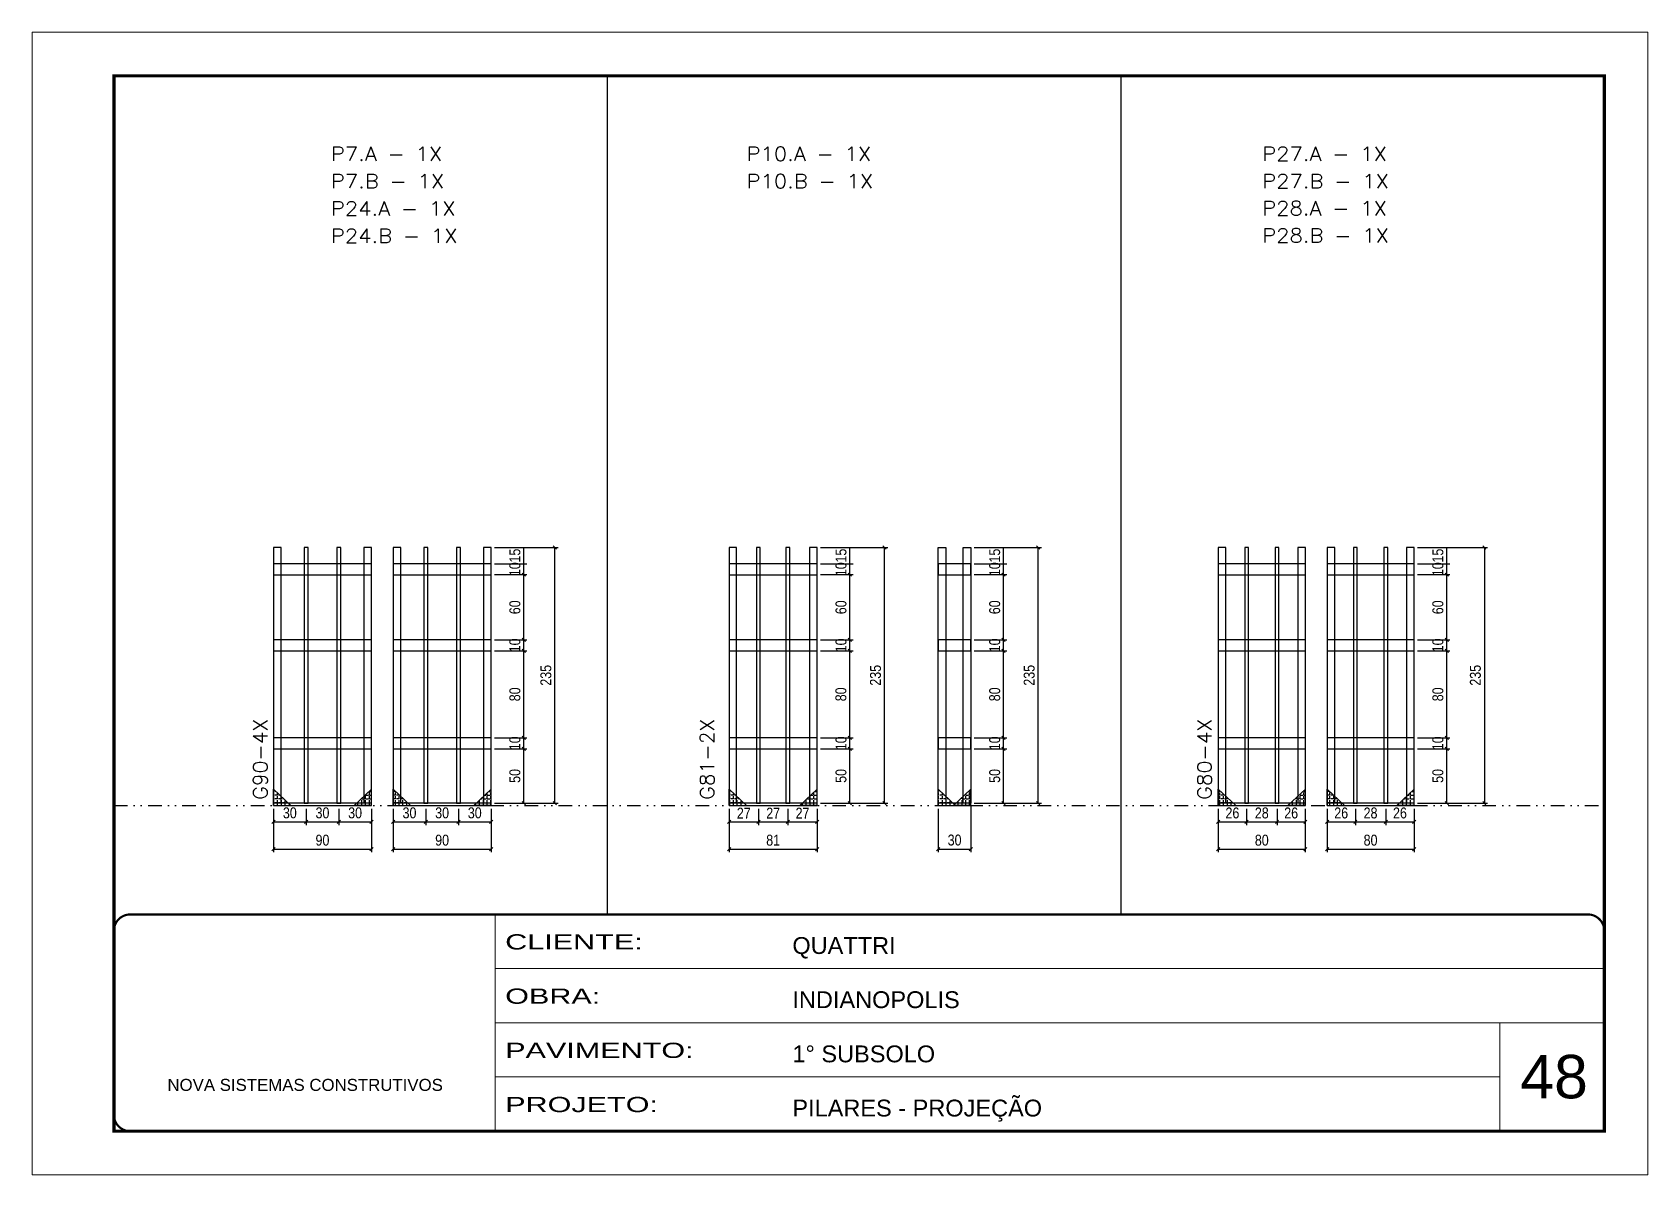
# Model space of a CAD drawing. Header units: millimetres. Extents: x 1945 to 8225, y 304 to 15137.
# Drawn here: x 6700 to 8185, y 1453 to 2503 of the extents above; entities that cross this region are included whole.
import ezdxf

# ---------------------------------------------------------------- set-up
doc = ezdxf.new("R2010")
doc.units = ezdxf.units.MM
for name, pattern in [('CONTINUO', [0]), ('DASHED', [0.75, 0.5, -0.25]), ('DIVIDE2', [0.625, 0.25, -0.125, 0, -0.125, 0, -0.125])]:
    doc.linetypes.add(name, pattern=pattern)
for name, color, linetype in [('00 - FELIPE', 2, 'Continuous'), ('COTA', 241, 'Continuous'), ('Nível', 160, 'Continuous'), ('SARR_2.2x10', 60, 'Continuous'), ('SARR_2.2x7', 40, 'Continuous'), ('SARR_3.5x7', 81, 'Continuous'), ('Texto Nível', 251, 'Continuous')]:
    doc.layers.add(name, color=color, linetype=linetype)
for name, color, linetype, lineweight in [('CARIMBO', 255, 'Continuous', 9), ('Folhas', 255, 'Continuous', 9), ('SARRAFO DE PRESSAO', 251, 'DASHED', 9), ('Texto Seção', 7, 'Continuous', 15)]:
    doc.layers.add(name, color=color, linetype=linetype, lineweight=lineweight)
doc.styles.add('ARIAL', font='arial.ttf')
doc.styles.add('COTA TECNICA', font='techl___.ttf', dxfattribs={"height": 10})
doc.styles.add('REGUA-120', font='ROMANS.shx', dxfattribs={"height": 15})
doc.styles.add('Tecnologia', font='')
doc.styles.get('Tecnologia').set_extended_font_data('Forgotten Futurist')
doc.dimstyles.new('PAINEL', dxfattribs={"dimtxt": 10, "dimasz": 3, "dimexe": 3, "dimexo": 3, "dimgap": 3, "dimtad": 1, "dimdec": 1, "dimzin": 12, "dimdsep": 46, "dimtxsty": 'COTA TECNICA', "dimblk1": 'OBLIQUE', "dimblk2": 'OBLIQUE', "dimsah": 1, "dimcen": 0.9, "dimclrd": 4, "dimclre": 4, "dimclrt": 240, "dimadec": 1, "dimazin": 3, "dimtfac": 1, "dimtdec": 1, "dimtmove": 0, "dimatfit": 3, "dimfxl": 1, "dimtolj": 1, "dimtzin": 12, "dimarcsym": 0})
doc.dimstyles.new('PAINEL-NOVA', dxfattribs={"dimtxt": 10, "dimasz": 3, "dimexe": 3, "dimexo": 3, "dimgap": 3, "dimtad": 1, "dimdec": 1, "dimzin": 12, "dimdsep": 46, "dimtxsty": 'COTA TECNICA', "dimblk1": 'OBLIQUE', "dimblk2": 'OBLIQUE', "dimsah": 1, "dimcen": 0.9, "dimclrd": 4, "dimclre": 4, "dimclrt": 240, "dimadec": 1, "dimazin": 3, "dimtfac": 1, "dimtdec": 1, "dimtix": 1, "dimtmove": 0, "dimatfit": 3, "dimfxl": 1, "dimtolj": 1, "dimtzin": 12, "dimarcsym": 0})
pattern_1 = [(0, (33507.324, 9366.3574), (0, 3.4925), [2.54, -0.9525]), (90, (33507.324, 9366.3574), (-3.4925, 2e-16), [2.54, -0.9525])]

msp = doc.modelspace()

# ---------------------------------------------------------------- texts
at = {"layer": 'CARIMBO', "style": 'ARIAL'}
msp.add_text('48', height=40, dxfattribs=at).set_placement((8067.72, 1522.93))
at = {"layer": 'Texto Seção', "style": 'REGUA-120', "width": 1.1}
for s, p in [('P7.A - 1X', (6974.4, 2384.55)), ('P10.A - 1X', (7356.43, 2384.55)), ('P27.A - 1X', (7830.59, 2384.55)), ('P7.B - 1X', (6974.4, 2359.46)), ('P10.B - 1X', (7356.43, 2359.46)), ('P27.B - 1X', (7830.59, 2359.46)), ('P24.A - 1X', (6974.4, 2334.37)), ('P28.A - 1X', (7830.59, 2334.56)), ('P24.B - 1X', (6974.4, 2309.28)), ('P28.B - 1X', (7830.59, 2309.47))]:
    msp.add_text(s, height=13, dxfattribs=at).set_placement(p)
at = {"layer": 'Texto Seção', "style": 'REGUA-120', "width": 1.05}
for s, p in [('G90-4X', (6915.94, 1797.56)), ('G81-2X', (7326.66, 1797.56)), ('G80-4X', (7783.9, 1797.56))]:
    msp.add_text(s, height=13, rotation=90, dxfattribs=at).set_placement(p)

# ---------------------------------------------------------------- blocks, each defined once
blk = doc.blocks.new('9999999999')
at = {"color": 30, "linetype": 'CONTINUO'}
for p, q in [((98564.6, 34230.2), (98564.6, 34429.4)), ((98564.6, 34379.6), (99584, 34379.6)), ((98564.6, 34329.8), (99488, 34329.8)), ((99584, 34329.8), (99488, 34329.8)), ((99488, 34329.8), (99488, 34230.2)), ((98564.6, 34280), (99488, 34280))]:
    blk.add_line(p, q, dxfattribs=at)
at = {"color": 30, "linetype": 'CONTINUO', "const_width": 2}
blk.add_lwpolyline([(99584, 34230.2), (99584, 34414.4, 0.414214), (99569, 34429.4), (98229, 34429.4, 0.414214), (98214, 34414.4), (98214, 34245.2, 0.414214), (98229, 34230.2), (99584, 34230.2)], format="xyb", dxfattribs=at)
at = {"layer": 'Folhas'}
blk.add_lwpolyline([(98139, 34190.2), (99624, 34190.2), (99624, 35240.2), (98139, 35240.2)], close=True, dxfattribs=at)
at = {"layer": 'Folhas', "color": 30, "const_width": 3}
blk.add_lwpolyline([(98214, 34230.2), (99584, 34230.2), (99584, 35200.2), (98214, 35200.2)], close=True, dxfattribs=at)
at = {"color": 7, "linetype": 'Continuous', "ltscale": 5, "style": 'ARIAL'}
for s, height, p in [('QUATTRI', 15.48, (98837.7, 34393.1)), ('INDIANOPOLIS', 15.483, (98837.7, 34343.3)), ('1° SUBSOLO', 15.48, (98837.7, 34293.5)), ('NOVA SISTEMAS CONSTRUTIVOS', 11.059, (98263.2, 34267.2)), ('PILARES - PROJEÇÃO', 15.483, (98837.7, 34243.7))]:
    blk.add_text(s, height=height, dxfattribs=at).set_placement(p)
at = {"layer": 'Folhas', "color": 7, "style": 'Tecnologia', "width": 1.5}
for s, p in [('CLIENTE:', (98573.7, 34397.2)), ('OBRA:', (98573.7, 34347.3)), ('PAVIMENTO:', (98573.7, 34297.5)), ('PROJETO:', (98573.7, 34247.7))]:
    blk.add_text(s, height=14, dxfattribs=at).set_placement(p)
blk = doc.blocks.new('_Oblique')
at = {"color": 0, "linetype": 'ByBlock', "lineweight": -2}
blk.add_line((-0.5, -0.5), (0.5, 0.5), dxfattribs=at)
blk = doc.blocks.new('*D1229')
at = {"layer": 'COTA', "color": 4, "linetype": 'Continuous', "lineweight": -2, "ltscale": 30, "transparency": 16777216}
for p, q in [((6921.6, 1789.1), (6921.6, 1749.1)), ((7011.6, 1789.1), (7011.6, 1749.1)), ((6921.6, 1752.1), (7011.6, 1752.1))]:
    blk.add_line(p, q, dxfattribs=at)
at = {"layer": 'Defpoints', "color": 0, "linetype": 'Continuous', "ltscale": 30, "transparency": 16777216}
for p in [(6921.6, 1792.1), (7011.6, 1792.1), (7011.6, 1752.1)]:
    blk.add_point(p, dxfattribs=at)
at = {"layer": 'COTA', "color": 4, "linetype": 'Continuous', "lineweight": -2, "ltscale": 30, "transparency": 16777216, "xscale": 3, "yscale": 3, "zscale": 3, "rotation": 180}
blk.add_blockref('_Oblique', (6921.6, 1752.1), dxfattribs=at)
at = {"layer": 'COTA', "color": 4, "linetype": 'Continuous', "lineweight": -2, "ltscale": 30, "transparency": 16777216, "xscale": 3, "yscale": 3, "zscale": 3}
blk.add_blockref('_Oblique', (7011.6, 1752.1), dxfattribs=at)
at = {"layer": 'COTA', "color": 240, "linetype": 'Continuous', "ltscale": 30, "transparency": 16777216, "insert": (6966.6, 1760.2), "char_height": 10, "attachment_point": 5, "style": 'COTA TECNICA'}
blk.add_mtext('\\A1;90', dxfattribs=at)
blk = doc.blocks.new('*D1230')
at = {"layer": 'COTA', "color": 4, "linetype": 'Continuous', "lineweight": -2, "ltscale": 30, "transparency": 16777216}
for p, q in [((6921.6, 1789.1), (6921.6, 1774.1)), ((6951.6, 1789.1), (6951.6, 1774.1)), ((6921.6, 1777.1), (6951.6, 1777.1))]:
    blk.add_line(p, q, dxfattribs=at)
at = {"layer": 'Defpoints', "color": 0, "linetype": 'Continuous', "ltscale": 30, "transparency": 16777216}
for p in [(6921.6, 1792.1), (6951.6, 1792.1), (6951.6, 1777.1)]:
    blk.add_point(p, dxfattribs=at)
at = {"layer": 'COTA', "color": 4, "linetype": 'Continuous', "lineweight": -2, "ltscale": 30, "transparency": 16777216, "xscale": 3, "yscale": 3, "zscale": 3, "rotation": 180}
blk.add_blockref('_Oblique', (6921.6, 1777.1), dxfattribs=at)
at = {"layer": 'COTA', "color": 4, "linetype": 'Continuous', "lineweight": -2, "ltscale": 30, "transparency": 16777216, "xscale": 3, "yscale": 3, "zscale": 3}
blk.add_blockref('_Oblique', (6951.6, 1777.1), dxfattribs=at)
at = {"layer": 'COTA', "color": 240, "linetype": 'Continuous', "ltscale": 30, "transparency": 16777216, "insert": (6936.6, 1785.3), "char_height": 10, "attachment_point": 5, "style": 'COTA TECNICA'}
blk.add_mtext('\\A1;30', dxfattribs=at)
blk = doc.blocks.new('*D1231')
at = {"layer": 'COTA', "color": 4, "linetype": 'Continuous', "lineweight": -2, "ltscale": 30, "transparency": 16777216}
for p, q in [((6951.6, 1789.1), (6951.6, 1774.1)), ((6981.6, 1789.1), (6981.6, 1774.1)), ((6951.6, 1777.1), (6981.6, 1777.1))]:
    blk.add_line(p, q, dxfattribs=at)
at = {"layer": 'Defpoints', "color": 0, "linetype": 'Continuous', "ltscale": 30, "transparency": 16777216}
for p in [(6951.6, 1792.1), (6981.6, 1792.1), (6981.6, 1777.1)]:
    blk.add_point(p, dxfattribs=at)
at = {"layer": 'COTA', "color": 4, "linetype": 'Continuous', "lineweight": -2, "ltscale": 30, "transparency": 16777216, "xscale": 3, "yscale": 3, "zscale": 3, "rotation": 180}
blk.add_blockref('_Oblique', (6951.6, 1777.1), dxfattribs=at)
at = {"layer": 'COTA', "color": 4, "linetype": 'Continuous', "lineweight": -2, "ltscale": 30, "transparency": 16777216, "xscale": 3, "yscale": 3, "zscale": 3}
blk.add_blockref('_Oblique', (6981.6, 1777.1), dxfattribs=at)
at = {"layer": 'COTA', "color": 240, "linetype": 'Continuous', "ltscale": 30, "transparency": 16777216, "insert": (6966.6, 1785.3), "char_height": 10, "attachment_point": 5, "style": 'COTA TECNICA'}
blk.add_mtext('\\A1;30', dxfattribs=at)
blk = doc.blocks.new('*D1232')
at = {"layer": 'COTA', "color": 4, "linetype": 'Continuous', "lineweight": -2, "ltscale": 30, "transparency": 16777216}
for p, q in [((6981.6, 1789.1), (6981.6, 1774.1)), ((7011.6, 1789.1), (7011.6, 1774.1)), ((6981.6, 1777.1), (7011.6, 1777.1))]:
    blk.add_line(p, q, dxfattribs=at)
at = {"layer": 'Defpoints', "color": 0, "linetype": 'Continuous', "ltscale": 30, "transparency": 16777216}
for p in [(6981.6, 1792.1), (7011.6, 1792.1), (7011.6, 1777.1)]:
    blk.add_point(p, dxfattribs=at)
at = {"layer": 'COTA', "color": 4, "linetype": 'Continuous', "lineweight": -2, "ltscale": 30, "transparency": 16777216, "xscale": 3, "yscale": 3, "zscale": 3, "rotation": 180}
blk.add_blockref('_Oblique', (6981.6, 1777.1), dxfattribs=at)
at = {"layer": 'COTA', "color": 4, "linetype": 'Continuous', "lineweight": -2, "ltscale": 30, "transparency": 16777216, "xscale": 3, "yscale": 3, "zscale": 3}
blk.add_blockref('_Oblique', (7011.6, 1777.1), dxfattribs=at)
at = {"layer": 'COTA', "color": 240, "linetype": 'Continuous', "ltscale": 30, "transparency": 16777216, "insert": (6996.6, 1785.3), "char_height": 10, "attachment_point": 5, "style": 'COTA TECNICA'}
blk.add_mtext('\\A1;30', dxfattribs=at)
blk = doc.blocks.new('*D1233')
at = {"layer": 'COTA', "color": 4, "linetype": 'Continuous', "lineweight": -2, "ltscale": 30, "transparency": 16777216}
for p, q in [((7124.6, 1844.3), (7154.6, 1844.3)), ((7151.6, 1794.3), (7151.6, 1844.3)), ((7124.6, 1794.3), (7154.6, 1794.3))]:
    blk.add_line(p, q, dxfattribs=at)
at = {"layer": 'Defpoints', "color": 0, "linetype": 'Continuous', "ltscale": 30, "transparency": 16777216}
for p in [(7121.6, 1844.3), (7151.6, 1844.3), (7121.6, 1794.3)]:
    blk.add_point(p, dxfattribs=at)
at = {"layer": 'COTA', "color": 4, "linetype": 'Continuous', "lineweight": -2, "ltscale": 30, "transparency": 16777216, "xscale": 3, "yscale": 3, "zscale": 3}
for p, rotation in [((7151.6, 1844.3), 90), ((7151.6, 1794.3), 270)]:
    blk.add_blockref('_Oblique', p, dxfattribs=dict(at, rotation=rotation))
at = {"layer": 'COTA', "color": 240, "linetype": 'Continuous', "ltscale": 30, "transparency": 16777216, "insert": (7143.5, 1819.3), "char_height": 10, "attachment_point": 5, "rotation": 90, "style": 'COTA TECNICA'}
blk.add_mtext('\\A1;50', dxfattribs=at)
blk = doc.blocks.new('*D1234')
at = {"layer": 'COTA', "color": 4, "linetype": 'Continuous', "lineweight": -2, "ltscale": 30, "transparency": 16777216}
for p, q in [((7124.6, 1854.3), (7154.6, 1854.3)), ((7124.6, 1844.3), (7154.6, 1844.3)), ((7151.6, 1844.3), (7151.6, 1854.3))]:
    blk.add_line(p, q, dxfattribs=at)
at = {"layer": 'Defpoints', "color": 0, "linetype": 'Continuous', "ltscale": 30, "transparency": 16777216}
for p in [(7121.6, 1854.3), (7121.6, 1844.3), (7151.6, 1854.3)]:
    blk.add_point(p, dxfattribs=at)
at = {"layer": 'COTA', "color": 240, "linetype": 'Continuous', "ltscale": 30, "transparency": 16777216, "insert": (7143.5, 1849.3), "char_height": 10, "attachment_point": 5, "rotation": 90, "style": 'COTA TECNICA'}
blk.add_mtext('\\A1;10', dxfattribs=at)
blk = doc.blocks.new('*D1235')
at = {"layer": 'COTA', "color": 4, "linetype": 'Continuous', "lineweight": -2, "ltscale": 30, "transparency": 16777216}
for p, q in [((7124.6, 1934.3), (7154.6, 1934.3)), ((7151.6, 1854.3), (7151.6, 1934.3)), ((7124.6, 1854.3), (7154.6, 1854.3))]:
    blk.add_line(p, q, dxfattribs=at)
at = {"layer": 'Defpoints', "color": 0, "linetype": 'Continuous', "ltscale": 30, "transparency": 16777216}
for p in [(7121.6, 1934.3), (7151.6, 1934.3), (7121.6, 1854.3)]:
    blk.add_point(p, dxfattribs=at)
at = {"layer": 'COTA', "color": 4, "linetype": 'Continuous', "lineweight": -2, "ltscale": 30, "transparency": 16777216, "xscale": 3, "yscale": 3, "zscale": 3}
for p, rotation in [((7151.6, 1934.3), 90), ((7151.6, 1854.3), 270)]:
    blk.add_blockref('_Oblique', p, dxfattribs=dict(at, rotation=rotation))
at = {"layer": 'COTA', "color": 240, "linetype": 'Continuous', "ltscale": 30, "transparency": 16777216, "insert": (7143.5, 1894.3), "char_height": 10, "attachment_point": 5, "rotation": 90, "style": 'COTA TECNICA'}
blk.add_mtext('\\A1;80', dxfattribs=at)
blk = doc.blocks.new('*D1236')
at = {"layer": 'COTA', "color": 4, "linetype": 'Continuous', "lineweight": -2, "ltscale": 30, "transparency": 16777216}
for p, q in [((7124.6, 1944.3), (7154.6, 1944.3)), ((7124.6, 1934.3), (7154.6, 1934.3)), ((7151.6, 1934.3), (7151.6, 1944.3))]:
    blk.add_line(p, q, dxfattribs=at)
at = {"layer": 'Defpoints', "color": 0, "linetype": 'Continuous', "ltscale": 30, "transparency": 16777216}
for p in [(7121.6, 1944.3), (7121.6, 1934.3), (7151.6, 1944.3)]:
    blk.add_point(p, dxfattribs=at)
at = {"layer": 'COTA', "color": 240, "linetype": 'Continuous', "ltscale": 30, "transparency": 16777216, "insert": (7143.5, 1939.3), "char_height": 10, "attachment_point": 5, "rotation": 90, "style": 'COTA TECNICA'}
blk.add_mtext('\\A1;10', dxfattribs=at)
blk = doc.blocks.new('*D1237')
at = {"layer": 'COTA', "color": 4, "linetype": 'Continuous', "lineweight": -2, "ltscale": 30, "transparency": 16777216}
for p, q in [((7124.6, 2004.3), (7154.6, 2004.3)), ((7151.6, 1944.3), (7151.6, 2004.3)), ((7124.6, 1944.3), (7154.6, 1944.3))]:
    blk.add_line(p, q, dxfattribs=at)
at = {"layer": 'Defpoints', "color": 0, "linetype": 'Continuous', "ltscale": 30, "transparency": 16777216}
for p in [(7121.6, 2004.3), (7151.6, 2004.3), (7121.6, 1944.3)]:
    blk.add_point(p, dxfattribs=at)
at = {"layer": 'COTA', "color": 4, "linetype": 'Continuous', "lineweight": -2, "ltscale": 30, "transparency": 16777216, "xscale": 3, "yscale": 3, "zscale": 3}
for p, rotation in [((7151.6, 2004.3), 90), ((7151.6, 1944.3), 270)]:
    blk.add_blockref('_Oblique', p, dxfattribs=dict(at, rotation=rotation))
at = {"layer": 'COTA', "color": 240, "linetype": 'Continuous', "ltscale": 30, "transparency": 16777216, "insert": (7143.5, 1974.3), "char_height": 10, "attachment_point": 5, "rotation": 90, "style": 'COTA TECNICA'}
blk.add_mtext('\\A1;60', dxfattribs=at)
blk = doc.blocks.new('*D1238')
at = {"layer": 'COTA', "color": 4, "linetype": 'Continuous', "lineweight": -2, "ltscale": 30, "transparency": 16777216}
for p, q in [((7124.6, 2014.3), (7154.6, 2014.3)), ((7151.6, 2004.3), (7151.6, 2014.3)), ((7124.6, 2004.3), (7154.6, 2004.3))]:
    blk.add_line(p, q, dxfattribs=at)
at = {"layer": 'Defpoints', "color": 0, "linetype": 'Continuous', "ltscale": 30, "transparency": 16777216}
for p in [(7121.6, 2014.3), (7151.6, 2014.3), (7121.6, 2004.3)]:
    blk.add_point(p, dxfattribs=at)
at = {"layer": 'COTA', "color": 240, "linetype": 'Continuous', "ltscale": 30, "transparency": 16777216, "insert": (7143.5, 2009.3), "char_height": 10, "attachment_point": 5, "rotation": 90, "style": 'COTA TECNICA'}
blk.add_mtext('\\A1;10', dxfattribs=at)
blk = doc.blocks.new('*D1239')
at = {"layer": 'COTA', "color": 4, "linetype": 'Continuous', "lineweight": -2, "ltscale": 30, "transparency": 16777216}
for p, q in [((7124.6, 2029.3), (7154.6, 2029.3)), ((7151.6, 2014.3), (7151.6, 2029.3)), ((7124.6, 2014.3), (7154.6, 2014.3))]:
    blk.add_line(p, q, dxfattribs=at)
at = {"layer": 'Defpoints', "color": 0, "linetype": 'Continuous', "ltscale": 30, "transparency": 16777216}
for p in [(7121.6, 2029.3), (7151.6, 2029.3), (7121.6, 2014.3)]:
    blk.add_point(p, dxfattribs=at)
at = {"layer": 'COTA', "color": 240, "linetype": 'Continuous', "ltscale": 30, "transparency": 16777216, "insert": (7143.5, 2021.8), "char_height": 10, "attachment_point": 5, "rotation": 90, "style": 'COTA TECNICA'}
blk.add_mtext('\\A1;15', dxfattribs=at)
blk = doc.blocks.new('*D1240')
at = {"layer": 'COTA', "color": 4, "linetype": 'Continuous', "lineweight": -2, "ltscale": 30, "transparency": 16777216}
for p, q in [((7031.6, 1789.1), (7031.6, 1749.1)), ((7121.6, 1789.1), (7121.6, 1749.1)), ((7031.6, 1752.1), (7121.6, 1752.1))]:
    blk.add_line(p, q, dxfattribs=at)
at = {"layer": 'Defpoints', "color": 0, "linetype": 'Continuous', "ltscale": 30, "transparency": 16777216}
for p in [(7031.6, 1792.1), (7121.6, 1792.1), (7121.6, 1752.1)]:
    blk.add_point(p, dxfattribs=at)
at = {"layer": 'COTA', "color": 4, "linetype": 'Continuous', "lineweight": -2, "ltscale": 30, "transparency": 16777216, "xscale": 3, "yscale": 3, "zscale": 3, "rotation": 180}
blk.add_blockref('_Oblique', (7031.6, 1752.1), dxfattribs=at)
at = {"layer": 'COTA', "color": 4, "linetype": 'Continuous', "lineweight": -2, "ltscale": 30, "transparency": 16777216, "xscale": 3, "yscale": 3, "zscale": 3}
blk.add_blockref('_Oblique', (7121.6, 1752.1), dxfattribs=at)
at = {"layer": 'COTA', "color": 240, "linetype": 'Continuous', "ltscale": 30, "transparency": 16777216, "insert": (7076.6, 1760.2), "char_height": 10, "attachment_point": 5, "style": 'COTA TECNICA'}
blk.add_mtext('\\A1;90', dxfattribs=at)
blk = doc.blocks.new('*D1241')
at = {"layer": 'COTA', "color": 4, "linetype": 'Continuous', "lineweight": -2, "ltscale": 30, "transparency": 16777216}
for p, q in [((7031.6, 1789.1), (7031.6, 1774.1)), ((7061.6, 1789.1), (7061.6, 1774.1)), ((7031.6, 1777.1), (7061.6, 1777.1))]:
    blk.add_line(p, q, dxfattribs=at)
at = {"layer": 'Defpoints', "color": 0, "linetype": 'Continuous', "ltscale": 30, "transparency": 16777216}
for p in [(7031.6, 1792.1), (7061.6, 1792.1), (7061.6, 1777.1)]:
    blk.add_point(p, dxfattribs=at)
at = {"layer": 'COTA', "color": 4, "linetype": 'Continuous', "lineweight": -2, "ltscale": 30, "transparency": 16777216, "xscale": 3, "yscale": 3, "zscale": 3, "rotation": 180}
blk.add_blockref('_Oblique', (7031.6, 1777.1), dxfattribs=at)
at = {"layer": 'COTA', "color": 4, "linetype": 'Continuous', "lineweight": -2, "ltscale": 30, "transparency": 16777216, "xscale": 3, "yscale": 3, "zscale": 3}
blk.add_blockref('_Oblique', (7061.6, 1777.1), dxfattribs=at)
at = {"layer": 'COTA', "color": 240, "linetype": 'Continuous', "ltscale": 30, "transparency": 16777216, "insert": (7046.6, 1785.3), "char_height": 10, "attachment_point": 5, "style": 'COTA TECNICA'}
blk.add_mtext('\\A1;30', dxfattribs=at)
blk = doc.blocks.new('*D1242')
at = {"layer": 'COTA', "color": 4, "linetype": 'Continuous', "lineweight": -2, "ltscale": 30, "transparency": 16777216}
for p, q in [((7061.6, 1789.1), (7061.6, 1774.1)), ((7091.6, 1789.1), (7091.6, 1774.1)), ((7061.6, 1777.1), (7091.6, 1777.1))]:
    blk.add_line(p, q, dxfattribs=at)
at = {"layer": 'Defpoints', "color": 0, "linetype": 'Continuous', "ltscale": 30, "transparency": 16777216}
for p in [(7061.6, 1792.1), (7091.6, 1792.1), (7091.6, 1777.1)]:
    blk.add_point(p, dxfattribs=at)
at = {"layer": 'COTA', "color": 4, "linetype": 'Continuous', "lineweight": -2, "ltscale": 30, "transparency": 16777216, "xscale": 3, "yscale": 3, "zscale": 3, "rotation": 180}
blk.add_blockref('_Oblique', (7061.6, 1777.1), dxfattribs=at)
at = {"layer": 'COTA', "color": 4, "linetype": 'Continuous', "lineweight": -2, "ltscale": 30, "transparency": 16777216, "xscale": 3, "yscale": 3, "zscale": 3}
blk.add_blockref('_Oblique', (7091.6, 1777.1), dxfattribs=at)
at = {"layer": 'COTA', "color": 240, "linetype": 'Continuous', "ltscale": 30, "transparency": 16777216, "insert": (7076.6, 1785.3), "char_height": 10, "attachment_point": 5, "style": 'COTA TECNICA'}
blk.add_mtext('\\A1;30', dxfattribs=at)
blk = doc.blocks.new('*D1243')
at = {"layer": 'COTA', "color": 4, "linetype": 'Continuous', "lineweight": -2, "ltscale": 30, "transparency": 16777216}
for p, q in [((7091.6, 1789.1), (7091.6, 1774.1)), ((7121.6, 1789.1), (7121.6, 1774.1)), ((7091.6, 1777.1), (7121.6, 1777.1))]:
    blk.add_line(p, q, dxfattribs=at)
at = {"layer": 'Defpoints', "color": 0, "linetype": 'Continuous', "ltscale": 30, "transparency": 16777216}
for p in [(7091.6, 1792.1), (7121.6, 1792.1), (7121.6, 1777.1)]:
    blk.add_point(p, dxfattribs=at)
at = {"layer": 'COTA', "color": 4, "linetype": 'Continuous', "lineweight": -2, "ltscale": 30, "transparency": 16777216, "xscale": 3, "yscale": 3, "zscale": 3, "rotation": 180}
blk.add_blockref('_Oblique', (7091.6, 1777.1), dxfattribs=at)
at = {"layer": 'COTA', "color": 4, "linetype": 'Continuous', "lineweight": -2, "ltscale": 30, "transparency": 16777216, "xscale": 3, "yscale": 3, "zscale": 3}
blk.add_blockref('_Oblique', (7121.6, 1777.1), dxfattribs=at)
at = {"layer": 'COTA', "color": 240, "linetype": 'Continuous', "ltscale": 30, "transparency": 16777216, "insert": (7106.6, 1785.3), "char_height": 10, "attachment_point": 5, "style": 'COTA TECNICA'}
blk.add_mtext('\\A1;30', dxfattribs=at)
blk = doc.blocks.new('GRA-D2')
at = {"layer": 'SARR_2.2x10'}
h = blk.add_hatch(dxfattribs=at)
h.set_pattern_fill('ANGLE', color=256, scale=0.5)
h.set_pattern_definition(pattern_1)
h.paths.add_polyline_path([(-7, 8), (0, 15), (0, 2.2), (-7, 2.2)])
h = blk.add_hatch(dxfattribs=at)
h.set_pattern_fill('ANGLE', color=256, scale=0.5)
h.set_pattern_definition(pattern_1)
h.paths.add_polyline_path([(-12.8, 2.2), (0, 2.2), (0, 0), (-15, 0)])
h = blk.add_hatch(dxfattribs=at)
h.set_pattern_fill('ANGLE', color=256, scale=0.5)
h.set_pattern_definition(pattern_1)
h.paths.add_polyline_path([(-7, 8), (-7, 2.2), (-12.8, 2.2)])
for p, q in [((-16, 0), (0, 15)), ((0, 0), (0, 15)), ((0, 0), (-16, 0))]:
    blk.add_line(p, q, dxfattribs=at)
at = {"layer": 'SARR_2.2x7'}
blk.add_line((0, 0), (0, 2.2), dxfattribs=at)
blk = doc.blocks.new('GRA-E2')
at = {"layer": 'SARR_2.2x7', "linetype": 'Continuous', "ltscale": 30, "xscale": -1}
blk.add_blockref('GRA-D2', (0, 0), dxfattribs=at)
blk = doc.blocks.new('*D1193')
at = {"layer": 'COTA', "color": 4, "linetype": 'Continuous', "lineweight": -2, "ltscale": 30, "transparency": 16777216}
for p, q in [((7424.4, 1844.3), (7454.4, 1844.3)), ((7451.4, 1794.3), (7451.4, 1844.3)), ((7424.4, 1794.3), (7454.4, 1794.3))]:
    blk.add_line(p, q, dxfattribs=at)
at = {"layer": 'Defpoints', "color": 0, "linetype": 'Continuous', "ltscale": 30, "transparency": 16777216}
for p in [(7421.4, 1844.3), (7451.4, 1844.3), (7421.4, 1794.3)]:
    blk.add_point(p, dxfattribs=at)
at = {"layer": 'COTA', "color": 4, "linetype": 'Continuous', "lineweight": -2, "ltscale": 30, "transparency": 16777216, "xscale": 3, "yscale": 3, "zscale": 3}
for p, rotation in [((7451.4, 1844.3), 90), ((7451.4, 1794.3), 270)]:
    blk.add_blockref('_Oblique', p, dxfattribs=dict(at, rotation=rotation))
at = {"layer": 'COTA', "color": 240, "linetype": 'Continuous', "ltscale": 30, "transparency": 16777216, "insert": (7443.3, 1819.3), "char_height": 10, "attachment_point": 5, "rotation": 90, "style": 'COTA TECNICA'}
blk.add_mtext('\\A1;50', dxfattribs=at)
blk = doc.blocks.new('*D1194')
at = {"layer": 'COTA', "color": 4, "linetype": 'Continuous', "lineweight": -2, "ltscale": 30, "transparency": 16777216}
for p, q in [((7424.4, 1854.3), (7454.4, 1854.3)), ((7424.4, 1844.3), (7454.4, 1844.3)), ((7451.4, 1844.3), (7451.4, 1854.3))]:
    blk.add_line(p, q, dxfattribs=at)
at = {"layer": 'Defpoints', "color": 0, "linetype": 'Continuous', "ltscale": 30, "transparency": 16777216}
for p in [(7421.4, 1854.3), (7421.4, 1844.3), (7451.4, 1854.3)]:
    blk.add_point(p, dxfattribs=at)
at = {"layer": 'COTA', "color": 240, "linetype": 'Continuous', "ltscale": 30, "transparency": 16777216, "insert": (7443.3, 1849.3), "char_height": 10, "attachment_point": 5, "rotation": 90, "style": 'COTA TECNICA'}
blk.add_mtext('\\A1;10', dxfattribs=at)
blk = doc.blocks.new('*D1195')
at = {"layer": 'COTA', "color": 4, "linetype": 'Continuous', "lineweight": -2, "ltscale": 30, "transparency": 16777216}
for p, q in [((7424.4, 1934.3), (7454.4, 1934.3)), ((7451.4, 1854.3), (7451.4, 1934.3)), ((7424.4, 1854.3), (7454.4, 1854.3))]:
    blk.add_line(p, q, dxfattribs=at)
at = {"layer": 'Defpoints', "color": 0, "linetype": 'Continuous', "ltscale": 30, "transparency": 16777216}
for p in [(7421.4, 1934.3), (7451.4, 1934.3), (7421.4, 1854.3)]:
    blk.add_point(p, dxfattribs=at)
at = {"layer": 'COTA', "color": 4, "linetype": 'Continuous', "lineweight": -2, "ltscale": 30, "transparency": 16777216, "xscale": 3, "yscale": 3, "zscale": 3}
for p, rotation in [((7451.4, 1934.3), 90), ((7451.4, 1854.3), 270)]:
    blk.add_blockref('_Oblique', p, dxfattribs=dict(at, rotation=rotation))
at = {"layer": 'COTA', "color": 240, "linetype": 'Continuous', "ltscale": 30, "transparency": 16777216, "insert": (7443.2, 1894.3), "char_height": 10, "attachment_point": 5, "rotation": 90, "style": 'COTA TECNICA'}
blk.add_mtext('\\A1;80', dxfattribs=at)
blk = doc.blocks.new('*D1196')
at = {"layer": 'COTA', "color": 4, "linetype": 'Continuous', "lineweight": -2, "ltscale": 30, "transparency": 16777216}
for p, q in [((7424.4, 1944.3), (7454.4, 1944.3)), ((7424.4, 1934.3), (7454.4, 1934.3)), ((7451.4, 1934.3), (7451.4, 1944.3))]:
    blk.add_line(p, q, dxfattribs=at)
at = {"layer": 'Defpoints', "color": 0, "linetype": 'Continuous', "ltscale": 30, "transparency": 16777216}
for p in [(7421.4, 1944.3), (7421.4, 1934.3), (7451.4, 1944.3)]:
    blk.add_point(p, dxfattribs=at)
at = {"layer": 'COTA', "color": 240, "linetype": 'Continuous', "ltscale": 30, "transparency": 16777216, "insert": (7443.3, 1939.3), "char_height": 10, "attachment_point": 5, "rotation": 90, "style": 'COTA TECNICA'}
blk.add_mtext('\\A1;10', dxfattribs=at)
blk = doc.blocks.new('*D1197')
at = {"layer": 'COTA', "color": 4, "linetype": 'Continuous', "lineweight": -2, "ltscale": 30, "transparency": 16777216}
for p, q in [((7424.4, 2004.3), (7454.4, 2004.3)), ((7451.4, 1944.3), (7451.4, 2004.3)), ((7424.4, 1944.3), (7454.4, 1944.3))]:
    blk.add_line(p, q, dxfattribs=at)
at = {"layer": 'Defpoints', "color": 0, "linetype": 'Continuous', "ltscale": 30, "transparency": 16777216}
for p in [(7421.4, 2004.3), (7451.4, 2004.3), (7421.4, 1944.3)]:
    blk.add_point(p, dxfattribs=at)
at = {"layer": 'COTA', "color": 4, "linetype": 'Continuous', "lineweight": -2, "ltscale": 30, "transparency": 16777216, "xscale": 3, "yscale": 3, "zscale": 3}
for p, rotation in [((7451.4, 2004.3), 90), ((7451.4, 1944.3), 270)]:
    blk.add_blockref('_Oblique', p, dxfattribs=dict(at, rotation=rotation))
at = {"layer": 'COTA', "color": 240, "linetype": 'Continuous', "ltscale": 30, "transparency": 16777216, "insert": (7443.3, 1974.3), "char_height": 10, "attachment_point": 5, "rotation": 90, "style": 'COTA TECNICA'}
blk.add_mtext('\\A1;60', dxfattribs=at)
blk = doc.blocks.new('*D1198')
at = {"layer": 'COTA', "color": 4, "linetype": 'Continuous', "lineweight": -2, "ltscale": 30, "transparency": 16777216}
for p, q in [((7424.4, 2014.3), (7454.4, 2014.3)), ((7451.4, 2004.3), (7451.4, 2014.3)), ((7424.4, 2004.3), (7454.4, 2004.3))]:
    blk.add_line(p, q, dxfattribs=at)
at = {"layer": 'Defpoints', "color": 0, "linetype": 'Continuous', "ltscale": 30, "transparency": 16777216}
for p in [(7421.4, 2014.3), (7451.4, 2014.3), (7421.4, 2004.3)]:
    blk.add_point(p, dxfattribs=at)
at = {"layer": 'COTA', "color": 240, "linetype": 'Continuous', "ltscale": 30, "transparency": 16777216, "insert": (7443.3, 2009.3), "char_height": 10, "attachment_point": 5, "rotation": 90, "style": 'COTA TECNICA'}
blk.add_mtext('\\A1;10', dxfattribs=at)
blk = doc.blocks.new('*D1199')
at = {"layer": 'COTA', "color": 4, "linetype": 'Continuous', "lineweight": -2, "ltscale": 30, "transparency": 16777216}
for p, q in [((7424.4, 2029.3), (7454.4, 2029.3)), ((7451.4, 2014.3), (7451.4, 2029.3)), ((7424.4, 2014.3), (7454.4, 2014.3))]:
    blk.add_line(p, q, dxfattribs=at)
at = {"layer": 'Defpoints', "color": 0, "linetype": 'Continuous', "ltscale": 30, "transparency": 16777216}
for p in [(7421.4, 2029.3), (7451.4, 2029.3), (7421.4, 2014.3)]:
    blk.add_point(p, dxfattribs=at)
at = {"layer": 'COTA', "color": 240, "linetype": 'Continuous', "ltscale": 30, "transparency": 16777216, "insert": (7443.3, 2021.8), "char_height": 10, "attachment_point": 5, "rotation": 90, "style": 'COTA TECNICA'}
blk.add_mtext('\\A1;15', dxfattribs=at)
blk = doc.blocks.new('*D1200')
at = {"layer": 'COTA', "color": 4, "linetype": 'Continuous', "lineweight": -2, "ltscale": 30, "transparency": 16777216}
for p, q in [((7340.4, 1789.1), (7340.4, 1749.1)), ((7421.4, 1789.1), (7421.4, 1749.1)), ((7340.4, 1752.1), (7421.4, 1752.1))]:
    blk.add_line(p, q, dxfattribs=at)
at = {"layer": 'Defpoints', "color": 0, "linetype": 'Continuous', "ltscale": 30, "transparency": 16777216}
for p in [(7340.4, 1792.1), (7421.4, 1792.1), (7421.4, 1752.1)]:
    blk.add_point(p, dxfattribs=at)
at = {"layer": 'COTA', "color": 4, "linetype": 'Continuous', "lineweight": -2, "ltscale": 30, "transparency": 16777216, "xscale": 3, "yscale": 3, "zscale": 3, "rotation": 180}
blk.add_blockref('_Oblique', (7340.4, 1752.1), dxfattribs=at)
at = {"layer": 'COTA', "color": 4, "linetype": 'Continuous', "lineweight": -2, "ltscale": 30, "transparency": 16777216, "xscale": 3, "yscale": 3, "zscale": 3}
blk.add_blockref('_Oblique', (7421.4, 1752.1), dxfattribs=at)
at = {"layer": 'COTA', "color": 240, "linetype": 'Continuous', "ltscale": 30, "transparency": 16777216, "insert": (7380.9, 1760.2), "char_height": 10, "attachment_point": 5, "style": 'COTA TECNICA'}
blk.add_mtext('\\A1;81', dxfattribs=at)
blk = doc.blocks.new('*D1201')
at = {"layer": 'COTA', "color": 4, "linetype": 'Continuous', "lineweight": -2, "ltscale": 30, "transparency": 16777216}
for p, q in [((7340.4, 1789.1), (7340.4, 1774.1)), ((7367.4, 1789.1), (7367.4, 1774.1)), ((7340.4, 1777.1), (7367.4, 1777.1))]:
    blk.add_line(p, q, dxfattribs=at)
at = {"layer": 'Defpoints', "color": 0, "linetype": 'Continuous', "ltscale": 30, "transparency": 16777216}
for p in [(7340.4, 1792.1), (7367.4, 1792.1), (7367.4, 1777.1)]:
    blk.add_point(p, dxfattribs=at)
at = {"layer": 'COTA', "color": 4, "linetype": 'Continuous', "lineweight": -2, "ltscale": 30, "transparency": 16777216, "xscale": 3, "yscale": 3, "zscale": 3, "rotation": 180}
blk.add_blockref('_Oblique', (7340.4, 1777.1), dxfattribs=at)
at = {"layer": 'COTA', "color": 4, "linetype": 'Continuous', "lineweight": -2, "ltscale": 30, "transparency": 16777216, "xscale": 3, "yscale": 3, "zscale": 3}
blk.add_blockref('_Oblique', (7367.4, 1777.1), dxfattribs=at)
at = {"layer": 'COTA', "color": 240, "linetype": 'Continuous', "ltscale": 30, "transparency": 16777216, "insert": (7353.9, 1785.1), "char_height": 10, "attachment_point": 5, "style": 'COTA TECNICA'}
blk.add_mtext('\\A1;27', dxfattribs=at)
blk = doc.blocks.new('*D1202')
at = {"layer": 'COTA', "color": 4, "linetype": 'Continuous', "lineweight": -2, "ltscale": 30, "transparency": 16777216}
for p, q in [((7367.4, 1789.1), (7367.4, 1774.1)), ((7394.4, 1789.1), (7394.4, 1774.1)), ((7367.4, 1777.1), (7394.4, 1777.1))]:
    blk.add_line(p, q, dxfattribs=at)
at = {"layer": 'Defpoints', "color": 0, "linetype": 'Continuous', "ltscale": 30, "transparency": 16777216}
for p in [(7367.4, 1792.1), (7394.4, 1792.1), (7394.4, 1777.1)]:
    blk.add_point(p, dxfattribs=at)
at = {"layer": 'COTA', "color": 4, "linetype": 'Continuous', "lineweight": -2, "ltscale": 30, "transparency": 16777216, "xscale": 3, "yscale": 3, "zscale": 3, "rotation": 180}
blk.add_blockref('_Oblique', (7367.4, 1777.1), dxfattribs=at)
at = {"layer": 'COTA', "color": 4, "linetype": 'Continuous', "lineweight": -2, "ltscale": 30, "transparency": 16777216, "xscale": 3, "yscale": 3, "zscale": 3}
blk.add_blockref('_Oblique', (7394.4, 1777.1), dxfattribs=at)
at = {"layer": 'COTA', "color": 240, "linetype": 'Continuous', "ltscale": 30, "transparency": 16777216, "insert": (7380.9, 1785.1), "char_height": 10, "attachment_point": 5, "style": 'COTA TECNICA'}
blk.add_mtext('\\A1;27', dxfattribs=at)
blk = doc.blocks.new('*D1203')
at = {"layer": 'COTA', "color": 4, "linetype": 'Continuous', "lineweight": -2, "ltscale": 30, "transparency": 16777216}
for p, q in [((7394.4, 1789.1), (7394.4, 1774.1)), ((7421.4, 1789.1), (7421.4, 1774.1)), ((7394.4, 1777.1), (7421.4, 1777.1))]:
    blk.add_line(p, q, dxfattribs=at)
at = {"layer": 'Defpoints', "color": 0, "linetype": 'Continuous', "ltscale": 30, "transparency": 16777216}
for p in [(7394.4, 1792.1), (7421.4, 1792.1), (7421.4, 1777.1)]:
    blk.add_point(p, dxfattribs=at)
at = {"layer": 'COTA', "color": 4, "linetype": 'Continuous', "lineweight": -2, "ltscale": 30, "transparency": 16777216, "xscale": 3, "yscale": 3, "zscale": 3, "rotation": 180}
blk.add_blockref('_Oblique', (7394.4, 1777.1), dxfattribs=at)
at = {"layer": 'COTA', "color": 4, "linetype": 'Continuous', "lineweight": -2, "ltscale": 30, "transparency": 16777216, "xscale": 3, "yscale": 3, "zscale": 3}
blk.add_blockref('_Oblique', (7421.4, 1777.1), dxfattribs=at)
at = {"layer": 'COTA', "color": 240, "linetype": 'Continuous', "ltscale": 30, "transparency": 16777216, "insert": (7407.9, 1785.1), "char_height": 10, "attachment_point": 5, "style": 'COTA TECNICA'}
blk.add_mtext('\\A1;27', dxfattribs=at)
blk = doc.blocks.new('*D1244')
at = {"layer": 'COTA', "color": 4, "linetype": 'Continuous', "lineweight": -2, "ltscale": 30, "transparency": 16777216}
for p, q in [((7790.1, 1789.1), (7790.1, 1749.1)), ((7870.1, 1789.1), (7870.1, 1749.1)), ((7790.1, 1752.1), (7870.1, 1752.1))]:
    blk.add_line(p, q, dxfattribs=at)
at = {"layer": 'Defpoints', "color": 0, "linetype": 'Continuous', "ltscale": 30, "transparency": 16777216}
for p in [(7790.1, 1792.1), (7870.1, 1792.1), (7870.1, 1752.1)]:
    blk.add_point(p, dxfattribs=at)
at = {"layer": 'COTA', "color": 4, "linetype": 'Continuous', "lineweight": -2, "ltscale": 30, "transparency": 16777216, "xscale": 3, "yscale": 3, "zscale": 3, "rotation": 180}
blk.add_blockref('_Oblique', (7790.1, 1752.1), dxfattribs=at)
at = {"layer": 'COTA', "color": 4, "linetype": 'Continuous', "lineweight": -2, "ltscale": 30, "transparency": 16777216, "xscale": 3, "yscale": 3, "zscale": 3}
blk.add_blockref('_Oblique', (7870.1, 1752.1), dxfattribs=at)
at = {"layer": 'COTA', "color": 240, "linetype": 'Continuous', "ltscale": 30, "transparency": 16777216, "insert": (7830.1, 1760.2), "char_height": 10, "attachment_point": 5, "style": 'COTA TECNICA'}
blk.add_mtext('\\A1;80', dxfattribs=at)
blk = doc.blocks.new('*D1245')
at = {"layer": 'COTA', "color": 4, "linetype": 'Continuous', "lineweight": -2, "ltscale": 30, "transparency": 16777216}
for p, q in [((7790.1, 1789.1), (7790.1, 1774.1)), ((7816.1, 1789.1), (7816.1, 1774.1)), ((7790.1, 1777.1), (7816.1, 1777.1))]:
    blk.add_line(p, q, dxfattribs=at)
at = {"layer": 'Defpoints', "color": 0, "linetype": 'Continuous', "ltscale": 30, "transparency": 16777216}
for p in [(7790.1, 1792.1), (7816.1, 1792.1), (7816.1, 1777.1)]:
    blk.add_point(p, dxfattribs=at)
at = {"layer": 'COTA', "color": 4, "linetype": 'Continuous', "lineweight": -2, "ltscale": 30, "transparency": 16777216, "xscale": 3, "yscale": 3, "zscale": 3, "rotation": 180}
blk.add_blockref('_Oblique', (7790.1, 1777.1), dxfattribs=at)
at = {"layer": 'COTA', "color": 4, "linetype": 'Continuous', "lineweight": -2, "ltscale": 30, "transparency": 16777216, "xscale": 3, "yscale": 3, "zscale": 3}
blk.add_blockref('_Oblique', (7816.1, 1777.1), dxfattribs=at)
at = {"layer": 'COTA', "color": 240, "linetype": 'Continuous', "ltscale": 30, "transparency": 16777216, "insert": (7803.1, 1785.2), "char_height": 10, "attachment_point": 5, "style": 'COTA TECNICA'}
blk.add_mtext('\\A1;26', dxfattribs=at)
blk = doc.blocks.new('*D1246')
at = {"layer": 'COTA', "color": 4, "linetype": 'Continuous', "lineweight": -2, "ltscale": 30, "transparency": 16777216}
for p, q in [((7816.1, 1789.1), (7816.1, 1774.1)), ((7844.1, 1789.1), (7844.1, 1774.1)), ((7816.1, 1777.1), (7844.1, 1777.1))]:
    blk.add_line(p, q, dxfattribs=at)
at = {"layer": 'Defpoints', "color": 0, "linetype": 'Continuous', "ltscale": 30, "transparency": 16777216}
for p in [(7816.1, 1792.1), (7844.1, 1792.1), (7844.1, 1777.1)]:
    blk.add_point(p, dxfattribs=at)
at = {"layer": 'COTA', "color": 4, "linetype": 'Continuous', "lineweight": -2, "ltscale": 30, "transparency": 16777216, "xscale": 3, "yscale": 3, "zscale": 3, "rotation": 180}
blk.add_blockref('_Oblique', (7816.1, 1777.1), dxfattribs=at)
at = {"layer": 'COTA', "color": 4, "linetype": 'Continuous', "lineweight": -2, "ltscale": 30, "transparency": 16777216, "xscale": 3, "yscale": 3, "zscale": 3}
blk.add_blockref('_Oblique', (7844.1, 1777.1), dxfattribs=at)
at = {"layer": 'COTA', "color": 240, "linetype": 'Continuous', "ltscale": 30, "transparency": 16777216, "insert": (7830.1, 1785.2), "char_height": 10, "attachment_point": 5, "style": 'COTA TECNICA'}
blk.add_mtext('\\A1;28', dxfattribs=at)
blk = doc.blocks.new('*D1247')
at = {"layer": 'COTA', "color": 4, "linetype": 'Continuous', "lineweight": -2, "ltscale": 30, "transparency": 16777216}
for p, q in [((7844.1, 1789.1), (7844.1, 1774.1)), ((7870.1, 1789.1), (7870.1, 1774.1)), ((7844.1, 1777.1), (7870.1, 1777.1))]:
    blk.add_line(p, q, dxfattribs=at)
at = {"layer": 'Defpoints', "color": 0, "linetype": 'Continuous', "ltscale": 30, "transparency": 16777216}
for p in [(7844.1, 1792.1), (7870.1, 1792.1), (7870.1, 1777.1)]:
    blk.add_point(p, dxfattribs=at)
at = {"layer": 'COTA', "color": 4, "linetype": 'Continuous', "lineweight": -2, "ltscale": 30, "transparency": 16777216, "xscale": 3, "yscale": 3, "zscale": 3, "rotation": 180}
blk.add_blockref('_Oblique', (7844.1, 1777.1), dxfattribs=at)
at = {"layer": 'COTA', "color": 4, "linetype": 'Continuous', "lineweight": -2, "ltscale": 30, "transparency": 16777216, "xscale": 3, "yscale": 3, "zscale": 3}
blk.add_blockref('_Oblique', (7870.1, 1777.1), dxfattribs=at)
at = {"layer": 'COTA', "color": 240, "linetype": 'Continuous', "ltscale": 30, "transparency": 16777216, "insert": (7857.1, 1785.2), "char_height": 10, "attachment_point": 5, "style": 'COTA TECNICA'}
blk.add_mtext('\\A1;26', dxfattribs=at)
blk = doc.blocks.new('*D1248')
at = {"layer": 'COTA', "color": 4, "linetype": 'Continuous', "lineweight": -2, "ltscale": 30, "transparency": 16777216}
for p, q in [((7973.1, 1844.3), (8003.1, 1844.3)), ((8000.1, 1794.3), (8000.1, 1844.3)), ((7973.1, 1794.3), (8003.1, 1794.3))]:
    blk.add_line(p, q, dxfattribs=at)
at = {"layer": 'Defpoints', "color": 0, "linetype": 'Continuous', "ltscale": 30, "transparency": 16777216}
for p in [(7970.1, 1844.3), (8000.1, 1844.3), (7970.1, 1794.3)]:
    blk.add_point(p, dxfattribs=at)
at = {"layer": 'COTA', "color": 4, "linetype": 'Continuous', "lineweight": -2, "ltscale": 30, "transparency": 16777216, "xscale": 3, "yscale": 3, "zscale": 3}
for p, rotation in [((8000.1, 1844.3), 90), ((8000.1, 1794.3), 270)]:
    blk.add_blockref('_Oblique', p, dxfattribs=dict(at, rotation=rotation))
at = {"layer": 'COTA', "color": 240, "linetype": 'Continuous', "ltscale": 30, "transparency": 16777216, "insert": (7992, 1819.3), "char_height": 10, "attachment_point": 5, "rotation": 90, "style": 'COTA TECNICA'}
blk.add_mtext('\\A1;50', dxfattribs=at)
blk = doc.blocks.new('*D1249')
at = {"layer": 'COTA', "color": 4, "linetype": 'Continuous', "lineweight": -2, "ltscale": 30, "transparency": 16777216}
for p, q in [((7973.1, 1854.3), (8003.1, 1854.3)), ((7973.1, 1844.3), (8003.1, 1844.3)), ((8000.1, 1844.3), (8000.1, 1854.3))]:
    blk.add_line(p, q, dxfattribs=at)
at = {"layer": 'Defpoints', "color": 0, "linetype": 'Continuous', "ltscale": 30, "transparency": 16777216}
for p in [(7970.1, 1854.3), (7970.1, 1844.3), (8000.1, 1854.3)]:
    blk.add_point(p, dxfattribs=at)
at = {"layer": 'COTA', "color": 240, "linetype": 'Continuous', "ltscale": 30, "transparency": 16777216, "insert": (7992, 1849.3), "char_height": 10, "attachment_point": 5, "rotation": 90, "style": 'COTA TECNICA'}
blk.add_mtext('\\A1;10', dxfattribs=at)
blk = doc.blocks.new('*D1250')
at = {"layer": 'COTA', "color": 4, "linetype": 'Continuous', "lineweight": -2, "ltscale": 30, "transparency": 16777216}
for p, q in [((7973.1, 1934.3), (8003.1, 1934.3)), ((8000.1, 1854.3), (8000.1, 1934.3)), ((7973.1, 1854.3), (8003.1, 1854.3))]:
    blk.add_line(p, q, dxfattribs=at)
at = {"layer": 'Defpoints', "color": 0, "linetype": 'Continuous', "ltscale": 30, "transparency": 16777216}
for p in [(7970.1, 1934.3), (8000.1, 1934.3), (7970.1, 1854.3)]:
    blk.add_point(p, dxfattribs=at)
at = {"layer": 'COTA', "color": 4, "linetype": 'Continuous', "lineweight": -2, "ltscale": 30, "transparency": 16777216, "xscale": 3, "yscale": 3, "zscale": 3}
for p, rotation in [((8000.1, 1934.3), 90), ((8000.1, 1854.3), 270)]:
    blk.add_blockref('_Oblique', p, dxfattribs=dict(at, rotation=rotation))
at = {"layer": 'COTA', "color": 240, "linetype": 'Continuous', "ltscale": 30, "transparency": 16777216, "insert": (7992, 1894.3), "char_height": 10, "attachment_point": 5, "rotation": 90, "style": 'COTA TECNICA'}
blk.add_mtext('\\A1;80', dxfattribs=at)
blk = doc.blocks.new('*D1251')
at = {"layer": 'COTA', "color": 4, "linetype": 'Continuous', "lineweight": -2, "ltscale": 30, "transparency": 16777216}
for p, q in [((7973.1, 1944.3), (8003.1, 1944.3)), ((7973.1, 1934.3), (8003.1, 1934.3)), ((8000.1, 1934.3), (8000.1, 1944.3))]:
    blk.add_line(p, q, dxfattribs=at)
at = {"layer": 'Defpoints', "color": 0, "linetype": 'Continuous', "ltscale": 30, "transparency": 16777216}
for p in [(7970.1, 1944.3), (7970.1, 1934.3), (8000.1, 1944.3)]:
    blk.add_point(p, dxfattribs=at)
at = {"layer": 'COTA', "color": 240, "linetype": 'Continuous', "ltscale": 30, "transparency": 16777216, "insert": (7992, 1939.3), "char_height": 10, "attachment_point": 5, "rotation": 90, "style": 'COTA TECNICA'}
blk.add_mtext('\\A1;10', dxfattribs=at)
blk = doc.blocks.new('*D1252')
at = {"layer": 'COTA', "color": 4, "linetype": 'Continuous', "lineweight": -2, "ltscale": 30, "transparency": 16777216}
for p, q in [((7973.1, 2004.3), (8003.1, 2004.3)), ((8000.1, 1944.3), (8000.1, 2004.3)), ((7973.1, 1944.3), (8003.1, 1944.3))]:
    blk.add_line(p, q, dxfattribs=at)
at = {"layer": 'Defpoints', "color": 0, "linetype": 'Continuous', "ltscale": 30, "transparency": 16777216}
for p in [(7970.1, 2004.3), (8000.1, 2004.3), (7970.1, 1944.3)]:
    blk.add_point(p, dxfattribs=at)
at = {"layer": 'COTA', "color": 4, "linetype": 'Continuous', "lineweight": -2, "ltscale": 30, "transparency": 16777216, "xscale": 3, "yscale": 3, "zscale": 3}
for p, rotation in [((8000.1, 2004.3), 90), ((8000.1, 1944.3), 270)]:
    blk.add_blockref('_Oblique', p, dxfattribs=dict(at, rotation=rotation))
at = {"layer": 'COTA', "color": 240, "linetype": 'Continuous', "ltscale": 30, "transparency": 16777216, "insert": (7992, 1974.3), "char_height": 10, "attachment_point": 5, "rotation": 90, "style": 'COTA TECNICA'}
blk.add_mtext('\\A1;60', dxfattribs=at)
blk = doc.blocks.new('*D1253')
at = {"layer": 'COTA', "color": 4, "linetype": 'Continuous', "lineweight": -2, "ltscale": 30, "transparency": 16777216}
for p, q in [((7973.1, 2014.3), (8003.1, 2014.3)), ((8000.1, 2004.3), (8000.1, 2014.3)), ((7973.1, 2004.3), (8003.1, 2004.3))]:
    blk.add_line(p, q, dxfattribs=at)
at = {"layer": 'Defpoints', "color": 0, "linetype": 'Continuous', "ltscale": 30, "transparency": 16777216}
for p in [(7970.1, 2014.3), (8000.1, 2014.3), (7970.1, 2004.3)]:
    blk.add_point(p, dxfattribs=at)
at = {"layer": 'COTA', "color": 240, "linetype": 'Continuous', "ltscale": 30, "transparency": 16777216, "insert": (7992, 2009.3), "char_height": 10, "attachment_point": 5, "rotation": 90, "style": 'COTA TECNICA'}
blk.add_mtext('\\A1;10', dxfattribs=at)
blk = doc.blocks.new('*D1254')
at = {"layer": 'COTA', "color": 4, "linetype": 'Continuous', "lineweight": -2, "ltscale": 30, "transparency": 16777216}
for p, q in [((7973.1, 2029.3), (8003.1, 2029.3)), ((8000.1, 2014.3), (8000.1, 2029.3)), ((7973.1, 2014.3), (8003.1, 2014.3))]:
    blk.add_line(p, q, dxfattribs=at)
at = {"layer": 'Defpoints', "color": 0, "linetype": 'Continuous', "ltscale": 30, "transparency": 16777216}
for p in [(7970.1, 2029.3), (8000.1, 2029.3), (7970.1, 2014.3)]:
    blk.add_point(p, dxfattribs=at)
at = {"layer": 'COTA', "color": 240, "linetype": 'Continuous', "ltscale": 30, "transparency": 16777216, "insert": (7992, 2021.8), "char_height": 10, "attachment_point": 5, "rotation": 90, "style": 'COTA TECNICA'}
blk.add_mtext('\\A1;15', dxfattribs=at)
blk = doc.blocks.new('*D1255')
at = {"layer": 'COTA', "color": 4, "linetype": 'Continuous', "lineweight": -2, "ltscale": 30, "transparency": 16777216}
for p, q in [((7890.1, 1789.1), (7890.1, 1749.1)), ((7970.1, 1789.1), (7970.1, 1749.1)), ((7890.1, 1752.1), (7970.1, 1752.1))]:
    blk.add_line(p, q, dxfattribs=at)
at = {"layer": 'Defpoints', "color": 0, "linetype": 'Continuous', "ltscale": 30, "transparency": 16777216}
for p in [(7890.1, 1792.1), (7970.1, 1792.1), (7970.1, 1752.1)]:
    blk.add_point(p, dxfattribs=at)
at = {"layer": 'COTA', "color": 4, "linetype": 'Continuous', "lineweight": -2, "ltscale": 30, "transparency": 16777216, "xscale": 3, "yscale": 3, "zscale": 3, "rotation": 180}
blk.add_blockref('_Oblique', (7890.1, 1752.1), dxfattribs=at)
at = {"layer": 'COTA', "color": 4, "linetype": 'Continuous', "lineweight": -2, "ltscale": 30, "transparency": 16777216, "xscale": 3, "yscale": 3, "zscale": 3}
blk.add_blockref('_Oblique', (7970.1, 1752.1), dxfattribs=at)
at = {"layer": 'COTA', "color": 240, "linetype": 'Continuous', "ltscale": 30, "transparency": 16777216, "insert": (7930.1, 1760.2), "char_height": 10, "attachment_point": 5, "style": 'COTA TECNICA'}
blk.add_mtext('\\A1;80', dxfattribs=at)
blk = doc.blocks.new('*D1256')
at = {"layer": 'COTA', "color": 4, "linetype": 'Continuous', "lineweight": -2, "ltscale": 30, "transparency": 16777216}
for p, q in [((7890.1, 1789.1), (7890.1, 1774.1)), ((7916.1, 1789.1), (7916.1, 1774.1)), ((7890.1, 1777.1), (7916.1, 1777.1))]:
    blk.add_line(p, q, dxfattribs=at)
at = {"layer": 'Defpoints', "color": 0, "linetype": 'Continuous', "ltscale": 30, "transparency": 16777216}
for p in [(7890.1, 1792.1), (7916.1, 1792.1), (7916.1, 1777.1)]:
    blk.add_point(p, dxfattribs=at)
at = {"layer": 'COTA', "color": 4, "linetype": 'Continuous', "lineweight": -2, "ltscale": 30, "transparency": 16777216, "xscale": 3, "yscale": 3, "zscale": 3, "rotation": 180}
blk.add_blockref('_Oblique', (7890.1, 1777.1), dxfattribs=at)
at = {"layer": 'COTA', "color": 4, "linetype": 'Continuous', "lineweight": -2, "ltscale": 30, "transparency": 16777216, "xscale": 3, "yscale": 3, "zscale": 3}
blk.add_blockref('_Oblique', (7916.1, 1777.1), dxfattribs=at)
at = {"layer": 'COTA', "color": 240, "linetype": 'Continuous', "ltscale": 30, "transparency": 16777216, "insert": (7903.1, 1785.2), "char_height": 10, "attachment_point": 5, "style": 'COTA TECNICA'}
blk.add_mtext('\\A1;26', dxfattribs=at)
blk = doc.blocks.new('*D1257')
at = {"layer": 'COTA', "color": 4, "linetype": 'Continuous', "lineweight": -2, "ltscale": 30, "transparency": 16777216}
for p, q in [((7916.1, 1789.1), (7916.1, 1774.1)), ((7944.1, 1789.1), (7944.1, 1774.1)), ((7916.1, 1777.1), (7944.1, 1777.1))]:
    blk.add_line(p, q, dxfattribs=at)
at = {"layer": 'Defpoints', "color": 0, "linetype": 'Continuous', "ltscale": 30, "transparency": 16777216}
for p in [(7916.1, 1792.1), (7944.1, 1792.1), (7944.1, 1777.1)]:
    blk.add_point(p, dxfattribs=at)
at = {"layer": 'COTA', "color": 4, "linetype": 'Continuous', "lineweight": -2, "ltscale": 30, "transparency": 16777216, "xscale": 3, "yscale": 3, "zscale": 3, "rotation": 180}
blk.add_blockref('_Oblique', (7916.1, 1777.1), dxfattribs=at)
at = {"layer": 'COTA', "color": 4, "linetype": 'Continuous', "lineweight": -2, "ltscale": 30, "transparency": 16777216, "xscale": 3, "yscale": 3, "zscale": 3}
blk.add_blockref('_Oblique', (7944.1, 1777.1), dxfattribs=at)
at = {"layer": 'COTA', "color": 240, "linetype": 'Continuous', "ltscale": 30, "transparency": 16777216, "insert": (7930.1, 1785.2), "char_height": 10, "attachment_point": 5, "style": 'COTA TECNICA'}
blk.add_mtext('\\A1;28', dxfattribs=at)
blk = doc.blocks.new('*D1258')
at = {"layer": 'COTA', "color": 4, "linetype": 'Continuous', "lineweight": -2, "ltscale": 30, "transparency": 16777216}
for p, q in [((7944.1, 1789.1), (7944.1, 1774.1)), ((7970.1, 1789.1), (7970.1, 1774.1)), ((7944.1, 1777.1), (7970.1, 1777.1))]:
    blk.add_line(p, q, dxfattribs=at)
at = {"layer": 'Defpoints', "color": 0, "linetype": 'Continuous', "ltscale": 30, "transparency": 16777216}
for p in [(7944.1, 1792.1), (7970.1, 1792.1), (7970.1, 1777.1)]:
    blk.add_point(p, dxfattribs=at)
at = {"layer": 'COTA', "color": 4, "linetype": 'Continuous', "lineweight": -2, "ltscale": 30, "transparency": 16777216, "xscale": 3, "yscale": 3, "zscale": 3, "rotation": 180}
blk.add_blockref('_Oblique', (7944.1, 1777.1), dxfattribs=at)
at = {"layer": 'COTA', "color": 4, "linetype": 'Continuous', "lineweight": -2, "ltscale": 30, "transparency": 16777216, "xscale": 3, "yscale": 3, "zscale": 3}
blk.add_blockref('_Oblique', (7970.1, 1777.1), dxfattribs=at)
at = {"layer": 'COTA', "color": 240, "linetype": 'Continuous', "ltscale": 30, "transparency": 16777216, "insert": (7957.1, 1785.2), "char_height": 10, "attachment_point": 5, "style": 'COTA TECNICA'}
blk.add_mtext('\\A1;26', dxfattribs=at)
blk = doc.blocks.new('*D1870')
at = {"layer": '00 - FELIPE', "color": 4, "lineweight": -2, "transparency": 16777216}
for p, q in [((7124.6, 2029.3), (7183.2, 2029.3)), ((7180.2, 1794.3), (7180.2, 2029.3)), ((7124.6, 1794.3), (7183.2, 1794.3))]:
    blk.add_line(p, q, dxfattribs=at)
at = {"layer": 'Defpoints', "color": 0, "transparency": 16777216}
for p in [(7121.6, 2029.3), (7180.2, 2029.3), (7121.6, 1794.3)]:
    blk.add_point(p, dxfattribs=at)
at = {"layer": '00 - FELIPE', "color": 4, "lineweight": -2, "transparency": 16777216, "xscale": 3, "yscale": 3, "zscale": 3}
for p, rotation in [((7180.2, 2029.3), 90), ((7180.2, 1794.3), 270)]:
    blk.add_blockref('_Oblique', p, dxfattribs=dict(at, rotation=rotation))
at = {"layer": '00 - FELIPE', "color": 240, "transparency": 16777216, "insert": (7172, 1911.8), "char_height": 10, "attachment_point": 5, "rotation": 90, "style": 'COTA TECNICA'}
blk.add_mtext('\\A1;235', dxfattribs=at)
blk = doc.blocks.new('*D1871')
at = {"layer": '00 - FELIPE', "color": 4, "lineweight": -2, "transparency": 16777216}
for p, q in [((7424.4, 2029.3), (7486.3, 2029.3)), ((7483.3, 1794.3), (7483.3, 2029.3)), ((7424.4, 1794.3), (7486.3, 1794.3))]:
    blk.add_line(p, q, dxfattribs=at)
at = {"layer": 'Defpoints', "color": 0, "transparency": 16777216}
for p in [(7421.4, 2029.3), (7483.3, 2029.3), (7421.4, 1794.3)]:
    blk.add_point(p, dxfattribs=at)
at = {"layer": '00 - FELIPE', "color": 4, "lineweight": -2, "transparency": 16777216, "xscale": 3, "yscale": 3, "zscale": 3}
for p, rotation in [((7483.3, 2029.3), 90), ((7483.3, 1794.3), 270)]:
    blk.add_blockref('_Oblique', p, dxfattribs=dict(at, rotation=rotation))
at = {"layer": '00 - FELIPE', "color": 240, "transparency": 16777216, "insert": (7475, 1911.8), "char_height": 10, "attachment_point": 5, "rotation": 90, "style": 'COTA TECNICA'}
blk.add_mtext('\\A1;235', dxfattribs=at)
blk = doc.blocks.new('*D1872')
at = {"layer": '00 - FELIPE', "color": 4, "lineweight": -2, "transparency": 16777216}
for p, q in [((7973.1, 2029.3), (8037.7, 2029.3)), ((8034.7, 2029.3), (8034.7, 1794.3)), ((7973.1, 1794.3), (8037.7, 1794.3))]:
    blk.add_line(p, q, dxfattribs=at)
at = {"layer": 'Defpoints', "color": 0, "transparency": 16777216}
for p in [(7970.1, 2029.3), (7970.1, 1794.3), (8034.7, 1794.3)]:
    blk.add_point(p, dxfattribs=at)
at = {"layer": '00 - FELIPE', "color": 4, "lineweight": -2, "transparency": 16777216, "xscale": 3, "yscale": 3, "zscale": 3}
for p, rotation in [((8034.7, 2029.3), 90), ((8034.7, 1794.3), 270)]:
    blk.add_blockref('_Oblique', p, dxfattribs=dict(at, rotation=rotation))
at = {"layer": '00 - FELIPE', "color": 240, "transparency": 16777216, "insert": (8026.5, 1911.8), "char_height": 10, "attachment_point": 5, "rotation": 90, "style": 'COTA TECNICA'}
blk.add_mtext('\\A1;235', dxfattribs=at)
blk = doc.blocks.new('*D1875')
at = {"layer": '00 - FELIPE', "color": 4, "lineweight": -2, "transparency": 16777216}
for p, q in [((7532.7, 1789.1), (7532.7, 1749.1)), ((7562.7, 1791.3), (7562.7, 1749.1)), ((7532.7, 1752.1), (7562.7, 1752.1))]:
    blk.add_line(p, q, dxfattribs=at)
at = {"layer": 'Defpoints', "color": 0, "transparency": 16777216}
for p in [(7532.7, 1792.1), (7562.7, 1794.3), (7562.7, 1752.1)]:
    blk.add_point(p, dxfattribs=at)
at = {"layer": '00 - FELIPE', "color": 4, "lineweight": -2, "transparency": 16777216, "xscale": 3, "yscale": 3, "zscale": 3, "rotation": 180}
blk.add_blockref('_Oblique', (7532.7, 1752.1), dxfattribs=at)
at = {"layer": '00 - FELIPE', "color": 4, "lineweight": -2, "transparency": 16777216, "xscale": 3, "yscale": 3, "zscale": 3}
blk.add_blockref('_Oblique', (7562.7, 1752.1), dxfattribs=at)
at = {"layer": '00 - FELIPE', "color": 240, "transparency": 16777216, "insert": (7547.7, 1760.3), "char_height": 10, "attachment_point": 5, "style": 'COTA TECNICA'}
blk.add_mtext('\\A1;30', dxfattribs=at)
blk = doc.blocks.new('*D1876')
at = {"layer": 'COTA', "color": 4, "linetype": 'Continuous', "lineweight": -2, "ltscale": 30, "transparency": 16777216}
for p, q in [((7565.7, 1844.3), (7595.7, 1844.3)), ((7592.7, 1794.3), (7592.7, 1844.3)), ((7565.7, 1794.3), (7595.7, 1794.3))]:
    blk.add_line(p, q, dxfattribs=at)
at = {"layer": 'Defpoints', "color": 0, "linetype": 'Continuous', "ltscale": 30, "transparency": 16777216}
for p in [(7562.7, 1844.3), (7592.7, 1844.3), (7562.7, 1794.3)]:
    blk.add_point(p, dxfattribs=at)
at = {"layer": 'COTA', "color": 4, "linetype": 'Continuous', "lineweight": -2, "ltscale": 30, "transparency": 16777216, "xscale": 3, "yscale": 3, "zscale": 3}
for p, rotation in [((7592.7, 1844.3), 90), ((7592.7, 1794.3), 270)]:
    blk.add_blockref('_Oblique', p, dxfattribs=dict(at, rotation=rotation))
at = {"layer": 'COTA', "color": 240, "linetype": 'Continuous', "ltscale": 30, "transparency": 16777216, "insert": (7584.6, 1819.3), "char_height": 10, "attachment_point": 5, "rotation": 90, "style": 'COTA TECNICA'}
blk.add_mtext('\\A1;50', dxfattribs=at)
blk = doc.blocks.new('*D1877')
at = {"layer": 'COTA', "color": 4, "linetype": 'Continuous', "lineweight": -2, "ltscale": 30, "transparency": 16777216}
for p, q in [((7565.7, 1854.3), (7595.7, 1854.3)), ((7565.7, 1844.3), (7595.7, 1844.3)), ((7592.7, 1844.3), (7592.7, 1854.3))]:
    blk.add_line(p, q, dxfattribs=at)
at = {"layer": 'Defpoints', "color": 0, "linetype": 'Continuous', "ltscale": 30, "transparency": 16777216}
for p in [(7562.7, 1854.3), (7562.7, 1844.3), (7592.7, 1854.3)]:
    blk.add_point(p, dxfattribs=at)
at = {"layer": 'COTA', "color": 240, "linetype": 'Continuous', "ltscale": 30, "transparency": 16777216, "insert": (7584.6, 1849.3), "char_height": 10, "attachment_point": 5, "rotation": 90, "style": 'COTA TECNICA'}
blk.add_mtext('\\A1;10', dxfattribs=at)
blk = doc.blocks.new('*D1878')
at = {"layer": 'COTA', "color": 4, "linetype": 'Continuous', "lineweight": -2, "ltscale": 30, "transparency": 16777216}
for p, q in [((7565.7, 1934.3), (7595.7, 1934.3)), ((7592.7, 1854.3), (7592.7, 1934.3)), ((7565.7, 1854.3), (7595.7, 1854.3))]:
    blk.add_line(p, q, dxfattribs=at)
at = {"layer": 'Defpoints', "color": 0, "linetype": 'Continuous', "ltscale": 30, "transparency": 16777216}
for p in [(7562.7, 1934.3), (7592.7, 1934.3), (7562.7, 1854.3)]:
    blk.add_point(p, dxfattribs=at)
at = {"layer": 'COTA', "color": 4, "linetype": 'Continuous', "lineweight": -2, "ltscale": 30, "transparency": 16777216, "xscale": 3, "yscale": 3, "zscale": 3}
for p, rotation in [((7592.7, 1934.3), 90), ((7592.7, 1854.3), 270)]:
    blk.add_blockref('_Oblique', p, dxfattribs=dict(at, rotation=rotation))
at = {"layer": 'COTA', "color": 240, "linetype": 'Continuous', "ltscale": 30, "transparency": 16777216, "insert": (7584.6, 1894.3), "char_height": 10, "attachment_point": 5, "rotation": 90, "style": 'COTA TECNICA'}
blk.add_mtext('\\A1;80', dxfattribs=at)
blk = doc.blocks.new('*D1879')
at = {"layer": 'COTA', "color": 4, "linetype": 'Continuous', "lineweight": -2, "ltscale": 30, "transparency": 16777216}
for p, q in [((7565.7, 1944.3), (7595.7, 1944.3)), ((7565.7, 1934.3), (7595.7, 1934.3)), ((7592.7, 1934.3), (7592.7, 1944.3))]:
    blk.add_line(p, q, dxfattribs=at)
at = {"layer": 'Defpoints', "color": 0, "linetype": 'Continuous', "ltscale": 30, "transparency": 16777216}
for p in [(7562.7, 1944.3), (7562.7, 1934.3), (7592.7, 1944.3)]:
    blk.add_point(p, dxfattribs=at)
at = {"layer": 'COTA', "color": 240, "linetype": 'Continuous', "ltscale": 30, "transparency": 16777216, "insert": (7584.6, 1939.3), "char_height": 10, "attachment_point": 5, "rotation": 90, "style": 'COTA TECNICA'}
blk.add_mtext('\\A1;10', dxfattribs=at)
blk = doc.blocks.new('*D1880')
at = {"layer": 'COTA', "color": 4, "linetype": 'Continuous', "lineweight": -2, "ltscale": 30, "transparency": 16777216}
for p, q in [((7565.7, 2004.3), (7595.7, 2004.3)), ((7592.7, 1944.3), (7592.7, 2004.3)), ((7565.7, 1944.3), (7595.7, 1944.3))]:
    blk.add_line(p, q, dxfattribs=at)
at = {"layer": 'Defpoints', "color": 0, "linetype": 'Continuous', "ltscale": 30, "transparency": 16777216}
for p in [(7562.7, 2004.3), (7592.7, 2004.3), (7562.7, 1944.3)]:
    blk.add_point(p, dxfattribs=at)
at = {"layer": 'COTA', "color": 4, "linetype": 'Continuous', "lineweight": -2, "ltscale": 30, "transparency": 16777216, "xscale": 3, "yscale": 3, "zscale": 3}
for p, rotation in [((7592.7, 2004.3), 90), ((7592.7, 1944.3), 270)]:
    blk.add_blockref('_Oblique', p, dxfattribs=dict(at, rotation=rotation))
at = {"layer": 'COTA', "color": 240, "linetype": 'Continuous', "ltscale": 30, "transparency": 16777216, "insert": (7584.6, 1974.3), "char_height": 10, "attachment_point": 5, "rotation": 90, "style": 'COTA TECNICA'}
blk.add_mtext('\\A1;60', dxfattribs=at)
blk = doc.blocks.new('*D1881')
at = {"layer": 'COTA', "color": 4, "linetype": 'Continuous', "lineweight": -2, "ltscale": 30, "transparency": 16777216}
for p, q in [((7565.7, 2014.3), (7595.7, 2014.3)), ((7592.7, 2004.3), (7592.7, 2014.3)), ((7565.7, 2004.3), (7595.7, 2004.3))]:
    blk.add_line(p, q, dxfattribs=at)
at = {"layer": 'Defpoints', "color": 0, "linetype": 'Continuous', "ltscale": 30, "transparency": 16777216}
for p in [(7562.7, 2014.3), (7592.7, 2014.3), (7562.7, 2004.3)]:
    blk.add_point(p, dxfattribs=at)
at = {"layer": 'COTA', "color": 240, "linetype": 'Continuous', "ltscale": 30, "transparency": 16777216, "insert": (7584.6, 2009.3), "char_height": 10, "attachment_point": 5, "rotation": 90, "style": 'COTA TECNICA'}
blk.add_mtext('\\A1;10', dxfattribs=at)
blk = doc.blocks.new('*D1882')
at = {"layer": 'COTA', "color": 4, "linetype": 'Continuous', "lineweight": -2, "ltscale": 30, "transparency": 16777216}
for p, q in [((7565.7, 2029.3), (7595.7, 2029.3)), ((7592.7, 2014.3), (7592.7, 2029.3)), ((7565.7, 2014.3), (7595.7, 2014.3))]:
    blk.add_line(p, q, dxfattribs=at)
at = {"layer": 'Defpoints', "color": 0, "linetype": 'Continuous', "ltscale": 30, "transparency": 16777216}
for p in [(7562.7, 2029.3), (7592.7, 2029.3), (7562.7, 2014.3)]:
    blk.add_point(p, dxfattribs=at)
at = {"layer": 'COTA', "color": 240, "linetype": 'Continuous', "ltscale": 30, "transparency": 16777216, "insert": (7584.6, 2021.8), "char_height": 10, "attachment_point": 5, "rotation": 90, "style": 'COTA TECNICA'}
blk.add_mtext('\\A1;15', dxfattribs=at)
blk = doc.blocks.new('*D1883')
at = {"layer": '00 - FELIPE', "color": 4, "lineweight": -2, "transparency": 16777216}
for p, q in [((7565.7, 2029.3), (7627.6, 2029.3)), ((7624.6, 1794.3), (7624.6, 2029.3)), ((7565.7, 1794.3), (7627.6, 1794.3))]:
    blk.add_line(p, q, dxfattribs=at)
at = {"layer": 'Defpoints', "color": 0, "transparency": 16777216}
for p in [(7562.7, 2029.3), (7624.6, 2029.3), (7562.7, 1794.3)]:
    blk.add_point(p, dxfattribs=at)
at = {"layer": '00 - FELIPE', "color": 4, "lineweight": -2, "transparency": 16777216, "xscale": 3, "yscale": 3, "zscale": 3}
for p, rotation in [((7624.6, 2029.3), 90), ((7624.6, 1794.3), 270)]:
    blk.add_blockref('_Oblique', p, dxfattribs=dict(at, rotation=rotation))
at = {"layer": '00 - FELIPE', "color": 240, "transparency": 16777216, "insert": (7616.3, 1911.8), "char_height": 10, "attachment_point": 5, "rotation": 90, "style": 'COTA TECNICA'}
blk.add_mtext('\\A1;235', dxfattribs=at)

# ---------------------------------------------------------------- dimensions: what is measured, and where the dimension line sits
at = {"layer": '00 - FELIPE'}
for base, p1, p2, picture, middle in [((7180.18, 2029.27), (7121.62, 1794.27), (7121.62, 2029.27), '*D1870', (7171.96, 1911.77)), ((7483.25, 2029.27), (7421.36, 1794.27), (7421.36, 2029.27), '*D1871', (7475.03, 1911.77)), ((7624.57, 2029.27), (7562.68, 1794.27), (7562.68, 2029.27), '*D1883', (7616.35, 1911.77)), ((8034.68, 1794.27), (7970.14, 2029.27), (7970.14, 1794.27), '*D1872', (8026.46, 1911.77))]:
    dim = msp.add_linear_dim(base=base, p1=p1, p2=p2, angle=90, dimstyle='PAINEL', dxfattribs=at)
    dim.commit()
    dim.dimension.update_dxf_attribs({"geometry": picture, "text_midpoint": middle})
dim = msp.add_linear_dim(base=(7562.68, 1752.07), p1=(7532.68, 1792.07), p2=(7562.68, 1794.27), dimstyle='PAINEL', dxfattribs=at)
dim.commit()
dim.dimension.update_dxf_attribs({"geometry": '*D1875', "text_midpoint": (7547.68, 1760.29)})
at = {"layer": 'COTA', "linetype": 'Continuous', "ltscale": 30}
for base, p1, p2, picture, middle in [((7151.62, 2029.27), (7121.62, 2014.27), (7121.62, 2029.27), '*D1239', (7143.51, 2021.77)), ((7451.36, 2029.27), (7421.36, 2014.27), (7421.36, 2029.27), '*D1199', (7443.26, 2021.77)), ((7592.68, 2029.27), (7562.68, 2014.27), (7562.68, 2029.27), '*D1882', (7584.57, 2021.77)), ((8000.14, 2029.27), (7970.14, 2014.27), (7970.14, 2029.27), '*D1254', (7992.03, 2021.77)), ((7151.62, 2014.27), (7121.62, 2004.27), (7121.62, 2014.27), '*D1238', (7143.52, 2009.27)), ((7151.62, 2004.27), (7121.62, 1944.27), (7121.62, 2004.27), '*D1237', (7143.52, 1974.27)), ((7451.36, 2014.27), (7421.36, 2004.27), (7421.36, 2014.27), '*D1198', (7443.26, 2009.27)), ((7451.36, 2004.27), (7421.36, 1944.27), (7421.36, 2004.27), '*D1197', (7443.26, 1974.27)), ((7592.68, 2014.27), (7562.68, 2004.27), (7562.68, 2014.27), '*D1881', (7584.58, 2009.27)), ((7592.68, 2004.27), (7562.68, 1944.27), (7562.68, 2004.27), '*D1880', (7584.58, 1974.27)), ((8000.14, 2014.27), (7970.14, 2004.27), (7970.14, 2014.27), '*D1253', (7992.04, 2009.27)), ((8000.14, 2004.27), (7970.14, 1944.27), (7970.14, 2004.27), '*D1252', (7992.04, 1974.27)), ((7151.62, 1944.27), (7121.62, 1934.27), (7121.62, 1944.27), '*D1236', (7143.52, 1939.27)), ((7451.36, 1944.27), (7421.36, 1934.27), (7421.36, 1944.27), '*D1196', (7443.26, 1939.27)), ((7592.68, 1944.27), (7562.68, 1934.27), (7562.68, 1944.27), '*D1879', (7584.58, 1939.27)), ((8000.14, 1944.27), (7970.14, 1934.27), (7970.14, 1944.27), '*D1251', (7992.04, 1939.27)), ((7151.62, 1934.27), (7121.62, 1854.27), (7121.62, 1934.27), '*D1235', (7143.49, 1894.27)), ((7451.36, 1934.27), (7421.36, 1854.27), (7421.36, 1934.27), '*D1195', (7443.24, 1894.27)), ((7592.68, 1934.27), (7562.68, 1854.27), (7562.68, 1934.27), '*D1878', (7584.56, 1894.27)), ((8000.14, 1934.27), (7970.14, 1854.27), (7970.14, 1934.27), '*D1250', (7992.02, 1894.27)), ((7151.62, 1854.27), (7121.62, 1844.27), (7121.62, 1854.27), '*D1234', (7143.52, 1849.27)), ((7451.36, 1854.27), (7421.36, 1844.27), (7421.36, 1854.27), '*D1194', (7443.26, 1849.27)), ((7592.68, 1854.27), (7562.68, 1844.27), (7562.68, 1854.27), '*D1877', (7584.58, 1849.27)), ((8000.14, 1854.27), (7970.14, 1844.27), (7970.14, 1854.27), '*D1249', (7992.04, 1849.27)), ((7151.62, 1844.27), (7121.62, 1794.27), (7121.62, 1844.27), '*D1233', (7143.51, 1819.27)), ((7451.36, 1844.27), (7421.36, 1794.27), (7421.36, 1844.27), '*D1193', (7443.26, 1819.27)), ((7592.68, 1844.27), (7562.68, 1794.27), (7562.68, 1844.27), '*D1876', (7584.57, 1819.27)), ((8000.14, 1844.27), (7970.14, 1794.27), (7970.14, 1844.27), '*D1248', (7992.03, 1819.27))]:
    dim = msp.add_linear_dim(base=base, p1=p1, p2=p2, angle=90, dimstyle='PAINEL-NOVA', dxfattribs=at)
    dim.commit()
    dim.dimension.update_dxf_attribs({"geometry": picture, "text_midpoint": middle})
for base, p1, p2, picture, middle in [((7011.62, 1752.07), (6921.62, 1792.07), (7011.62, 1792.07), '*D1229', (6966.62, 1760.2)), ((6951.62, 1777.07), (6921.62, 1792.07), (6951.62, 1792.07), '*D1230', (6936.62, 1785.29)), ((6981.62, 1777.07), (6951.62, 1792.07), (6981.62, 1792.07), '*D1231', (6966.62, 1785.29)), ((7011.62, 1777.07), (6981.62, 1792.07), (7011.62, 1792.07), '*D1232', (6996.62, 1785.29)), ((7121.62, 1752.07), (7031.62, 1792.07), (7121.62, 1792.07), '*D1240', (7076.62, 1760.2)), ((7061.62, 1777.07), (7031.62, 1792.07), (7061.62, 1792.07), '*D1241', (7046.62, 1785.29)), ((7091.62, 1777.07), (7061.62, 1792.07), (7091.62, 1792.07), '*D1242', (7076.62, 1785.29)), ((7121.62, 1777.07), (7091.62, 1792.07), (7121.62, 1792.07), '*D1243', (7106.62, 1785.29)), ((7421.36, 1752.07), (7340.36, 1792.07), (7421.36, 1792.07), '*D1200', (7380.86, 1760.16)), ((7367.36, 1777.07), (7340.36, 1792.07), (7367.36, 1792.07), '*D1201', (7353.86, 1785.14)), ((7394.36, 1777.07), (7367.36, 1792.07), (7394.36, 1792.07), '*D1202', (7380.86, 1785.14)), ((7421.36, 1777.07), (7394.36, 1792.07), (7421.36, 1792.07), '*D1203', (7407.86, 1785.14)), ((7870.14, 1752.07), (7790.14, 1792.07), (7870.14, 1792.07), '*D1244', (7830.14, 1760.19)), ((7816.14, 1777.07), (7790.14, 1792.07), (7816.14, 1792.07), '*D1245', (7803.14, 1785.17)), ((7844.14, 1777.07), (7816.14, 1792.07), (7844.14, 1792.07), '*D1246', (7830.14, 1785.16)), ((7870.14, 1777.07), (7844.14, 1792.07), (7870.14, 1792.07), '*D1247', (7857.14, 1785.17)), ((7970.14, 1752.07), (7890.14, 1792.07), (7970.14, 1792.07), '*D1255', (7930.14, 1760.19)), ((7916.14, 1777.07), (7890.14, 1792.07), (7916.14, 1792.07), '*D1256', (7903.14, 1785.17)), ((7944.14, 1777.07), (7916.14, 1792.07), (7944.14, 1792.07), '*D1257', (7930.14, 1785.16)), ((7970.14, 1777.07), (7944.14, 1792.07), (7970.14, 1792.07), '*D1258', (7957.14, 1785.17))]:
    dim = msp.add_linear_dim(base=base, p1=p1, p2=p2, dimstyle='PAINEL-NOVA', dxfattribs=at)
    dim.commit()
    dim.dimension.update_dxf_attribs({"geometry": picture, "text_midpoint": middle})

# ---------------------------------------------------------------- linework, layer by layer
at = {"layer": 'Nível', "color": 4, "linetype": 'DIVIDE2', "ltscale": 50}
msp.add_line((6774.86, 1792.07), (8144.86, 1792.07), dxfattribs=at)
at = {"layer": 'SARR_2.2x10', "linetype": 'Continuous', "ltscale": 30}
for p, q in [((7011.62, 2014.27), (6921.62, 2014.27)), ((6921.62, 2014.27), (6921.62, 2004.27)), ((7011.62, 2004.27), (7011.62, 2014.27)), ((7121.62, 2014.27), (7031.62, 2014.27)), ((7031.62, 2014.27), (7031.62, 2004.27)), ((7121.62, 2004.27), (7121.62, 2014.27)), ((7421.36, 2014.27), (7340.36, 2014.27)), ((7340.36, 2014.27), (7340.36, 2004.27)), ((7421.36, 2004.27), (7421.36, 2014.27)), ((7562.68, 2014.27), (7532.68, 2014.27)), ((7532.68, 2014.27), (7532.68, 2004.27)), ((7562.68, 2004.27), (7562.68, 2014.27)), ((7870.14, 2014.27), (7790.14, 2014.27)), ((7790.14, 2014.27), (7790.14, 2004.27)), ((7870.14, 2004.27), (7870.14, 2014.27)), ((7970.14, 2014.27), (7890.14, 2014.27)), ((7890.14, 2014.27), (7890.14, 2004.27)), ((7970.14, 2004.27), (7970.14, 2014.27)), ((6921.62, 2004.27), (7011.62, 2004.27)), ((7031.62, 2004.27), (7121.62, 2004.27)), ((7340.36, 2004.27), (7421.36, 2004.27)), ((7532.68, 2004.27), (7562.68, 2004.27)), ((7790.14, 2004.27), (7870.14, 2004.27)), ((7890.14, 2004.27), (7970.14, 2004.27)), ((7011.62, 1944.27), (6921.62, 1944.27)), ((6921.62, 1944.27), (6921.62, 1934.27)), ((6921.62, 1934.27), (7011.62, 1934.27)), ((7011.62, 1934.27), (7011.62, 1944.27)), ((7121.62, 1944.27), (7031.62, 1944.27)), ((7031.62, 1944.27), (7031.62, 1934.27)), ((7031.62, 1934.27), (7121.62, 1934.27)), ((7121.62, 1934.27), (7121.62, 1944.27)), ((7421.36, 1944.27), (7340.36, 1944.27)), ((7340.36, 1944.27), (7340.36, 1934.27)), ((7340.36, 1934.27), (7421.36, 1934.27)), ((7421.36, 1934.27), (7421.36, 1944.27)), ((7562.68, 1944.27), (7532.68, 1944.27)), ((7532.68, 1944.27), (7532.68, 1934.27)), ((7532.68, 1934.27), (7562.68, 1934.27)), ((7562.68, 1934.27), (7562.68, 1944.27)), ((7870.14, 1944.27), (7790.14, 1944.27)), ((7790.14, 1944.27), (7790.14, 1934.27)), ((7790.14, 1934.27), (7870.14, 1934.27)), ((7870.14, 1934.27), (7870.14, 1944.27)), ((7970.14, 1944.27), (7890.14, 1944.27)), ((7890.14, 1944.27), (7890.14, 1934.27)), ((7890.14, 1934.27), (7970.14, 1934.27)), ((7970.14, 1934.27), (7970.14, 1944.27)), ((7011.62, 1854.27), (6921.62, 1854.27)), ((6921.62, 1854.27), (6921.62, 1844.27)), ((6921.62, 1844.27), (7011.62, 1844.27)), ((7011.62, 1844.27), (7011.62, 1854.27)), ((7121.62, 1854.27), (7031.62, 1854.27)), ((7031.62, 1854.27), (7031.62, 1844.27)), ((7031.62, 1844.27), (7121.62, 1844.27)), ((7121.62, 1844.27), (7121.62, 1854.27)), ((7421.36, 1854.27), (7340.36, 1854.27)), ((7340.36, 1854.27), (7340.36, 1844.27)), ((7340.36, 1844.27), (7421.36, 1844.27)), ((7421.36, 1844.27), (7421.36, 1854.27)), ((7562.68, 1854.27), (7532.68, 1854.27)), ((7532.68, 1854.27), (7532.68, 1844.27)), ((7532.68, 1844.27), (7562.68, 1844.27)), ((7562.68, 1844.27), (7562.68, 1854.27)), ((7870.14, 1854.27), (7790.14, 1854.27)), ((7790.14, 1854.27), (7790.14, 1844.27)), ((7790.14, 1844.27), (7870.14, 1844.27)), ((7870.14, 1844.27), (7870.14, 1854.27)), ((7970.14, 1854.27), (7890.14, 1854.27)), ((7890.14, 1854.27), (7890.14, 1844.27)), ((7890.14, 1844.27), (7970.14, 1844.27)), ((7970.14, 1844.27), (7970.14, 1854.27))]:
    msp.add_line(p, q, dxfattribs=at)
at = {"layer": 'SARR_2.2x7', "linetype": 'Continuous', "ltscale": 30}
for p, q in [((6921.62, 2029.27), (6921.62, 1792.07)), ((6928.62, 2029.27), (6921.62, 2029.27)), ((6928.62, 1794.27), (6928.62, 2029.27)), ((7011.62, 2029.27), (7004.62, 2029.27)), ((7004.62, 2029.27), (7004.62, 1794.27)), ((7011.62, 1792.07), (7011.62, 2029.27)), ((7031.62, 2029.27), (7031.62, 1792.07)), ((7038.62, 2029.27), (7031.62, 2029.27)), ((7038.62, 1794.27), (7038.62, 2029.27)), ((7121.62, 2029.27), (7114.62, 2029.27)), ((7114.62, 2029.27), (7114.62, 1794.27)), ((7121.62, 1794.27), (7121.62, 2029.27)), ((7340.36, 2029.27), (7340.36, 1792.07)), ((7347.36, 2029.27), (7340.36, 2029.27)), ((7347.36, 1794.27), (7347.36, 2029.27)), ((7421.36, 2029.27), (7414.36, 2029.27)), ((7414.36, 2029.27), (7414.36, 1794.27)), ((7421.36, 1794.27), (7421.36, 2029.27)), ((7790.14, 2029.27), (7790.14, 1792.07)), ((7797.14, 2029.27), (7790.14, 2029.27)), ((7797.14, 1794.27), (7797.14, 2029.27)), ((7870.14, 2029.27), (7863.14, 2029.27)), ((7863.14, 2029.27), (7863.14, 1794.27)), ((7870.14, 1792.07), (7870.14, 2029.27)), ((7890.14, 2029.27), (7890.14, 1792.07)), ((7897.14, 2029.27), (7890.14, 2029.27)), ((7897.14, 1794.27), (7897.14, 2029.27)), ((7970.14, 2029.27), (7963.14, 2029.27)), ((7963.14, 2029.27), (7963.14, 1794.27)), ((7970.14, 1794.27), (7970.14, 2029.27)), ((7011.62, 1794.27), (6921.62, 1794.27)), ((6921.62, 1792.07), (7011.62, 1792.07)), ((7121.62, 1794.27), (7031.62, 1794.27)), ((7031.62, 1792.07), (7121.62, 1792.07)), ((7421.36, 1794.27), (7340.36, 1794.27)), ((7340.36, 1792.07), (7421.36, 1792.07)), ((7870.14, 1794.27), (7790.14, 1794.27)), ((7790.14, 1792.07), (7870.14, 1792.07)), ((7970.14, 1794.27), (7890.14, 1794.27)), ((7890.14, 1792.07), (7970.14, 1792.07))]:
    msp.add_line(p, q, dxfattribs=at)
for points in [[(7532.68, 2029.27), (7539.68, 2029.27), (7539.68, 1794.27), (7532.68, 1794.27)], [(7555.68, 2029.27), (7562.68, 2029.27), (7562.68, 1794.27), (7555.68, 1794.27)], [(7532.68, 1792.07), (7562.68, 1792.07), (7562.68, 1794.27), (7532.68, 1794.27)]]:
    msp.add_lwpolyline(points, close=True, dxfattribs=at)
at = {"layer": 'SARR_3.5x7', "linetype": 'Continuous', "ltscale": 30}
for p, q in [((6953.37, 2029.27), (6949.87, 2029.27)), ((6949.87, 2029.27), (6949.87, 1794.27)), ((6953.37, 1794.27), (6953.37, 2029.27)), ((6983.37, 2029.27), (6979.87, 2029.27)), ((6979.87, 2029.27), (6979.87, 1794.27)), ((6983.37, 1794.27), (6983.37, 2029.27)), ((7063.37, 2029.27), (7059.87, 2029.27)), ((7059.87, 2029.27), (7059.87, 1794.27)), ((7063.37, 1794.27), (7063.37, 2029.27)), ((7093.37, 2029.27), (7089.87, 2029.27)), ((7089.87, 2029.27), (7089.87, 1794.27)), ((7093.37, 1794.27), (7093.37, 2029.27)), ((7369.11, 2029.27), (7365.61, 2029.27)), ((7365.61, 2029.27), (7365.61, 1794.27)), ((7369.11, 1794.27), (7369.11, 2029.27)), ((7396.11, 2029.27), (7392.61, 2029.27)), ((7392.61, 2029.27), (7392.61, 1794.27)), ((7396.11, 1794.27), (7396.11, 2029.27)), ((7817.89, 2029.27), (7814.39, 2029.27)), ((7814.39, 2029.27), (7814.39, 1794.27)), ((7817.89, 1794.27), (7817.89, 2029.27)), ((7845.89, 2029.27), (7842.39, 2029.27)), ((7842.39, 2029.27), (7842.39, 1794.27)), ((7845.89, 1794.27), (7845.89, 2029.27)), ((7917.89, 2029.27), (7914.39, 2029.27)), ((7914.39, 2029.27), (7914.39, 1794.27)), ((7917.89, 1794.27), (7917.89, 2029.27)), ((7945.89, 2029.27), (7942.39, 2029.27)), ((7942.39, 2029.27), (7942.39, 1794.27)), ((7945.89, 1794.27), (7945.89, 2029.27)), ((6949.87, 1794.27), (6953.37, 1794.27)), ((6979.87, 1794.27), (6983.37, 1794.27)), ((7059.87, 1794.27), (7063.37, 1794.27)), ((7089.87, 1794.27), (7093.37, 1794.27)), ((7365.61, 1794.27), (7369.11, 1794.27)), ((7392.61, 1794.27), (7396.11, 1794.27)), ((7814.39, 1794.27), (7817.89, 1794.27)), ((7842.39, 1794.27), (7845.89, 1794.27)), ((7914.39, 1794.27), (7917.89, 1794.27)), ((7942.39, 1794.27), (7945.89, 1794.27))]:
    msp.add_line(p, q, dxfattribs=at)
at = {"layer": 'Texto Nível'}
for p, q in [((7228.71, 1692.03), (7228.71, 2462.78)), ((7700.89, 1692.03), (7700.89, 2462.78))]:
    msp.add_line(p, q, dxfattribs=at)

# ---------------------------------------------------------------- block references
at = {"layer": 'SARR_2.2x7', "linetype": 'Continuous', "ltscale": 30}
for name, p in [('GRA-E2', (6921.62, 1792.07)), ('GRA-D2', (7011.62, 1792.07)), ('GRA-E2', (7031.62, 1792.07)), ('GRA-D2', (7121.62, 1792.07)), ('GRA-E2', (7340.36, 1792.07)), ('GRA-D2', (7421.36, 1792.07)), ('GRA-E2', (7532.68, 1792.07)), ('GRA-E2', (7790.14, 1792.07)), ('GRA-D2', (7870.14, 1792.07)), ('GRA-E2', (7890.14, 1792.07)), ('GRA-D2', (7970.14, 1792.07))]:
    msp.add_blockref(name, p, dxfattribs=at)
at = {"layer": 'SARR_2.2x7', "linetype": 'Continuous', "ltscale": 30, "xscale": -1}
msp.add_blockref('GRA-E2', (7562.68, 1792.07), dxfattribs=at)
at = {"layer": 'SARRAFO DE PRESSAO', "color": 6, "linetype": 'ByBlock'}
msp.add_blockref('9999999999', (-91439.12, -32737.42), dxfattribs=at)

msp.set_redraw_order([(e.dxf.handle, doc.entitydb.next_handle()) for e in msp.query("TEXT MTEXT ATTDEF DIMENSION ARC_DIMENSION")])  # texts and dimensions are drawn at this point

doc.saveas('drawing.dxf')
